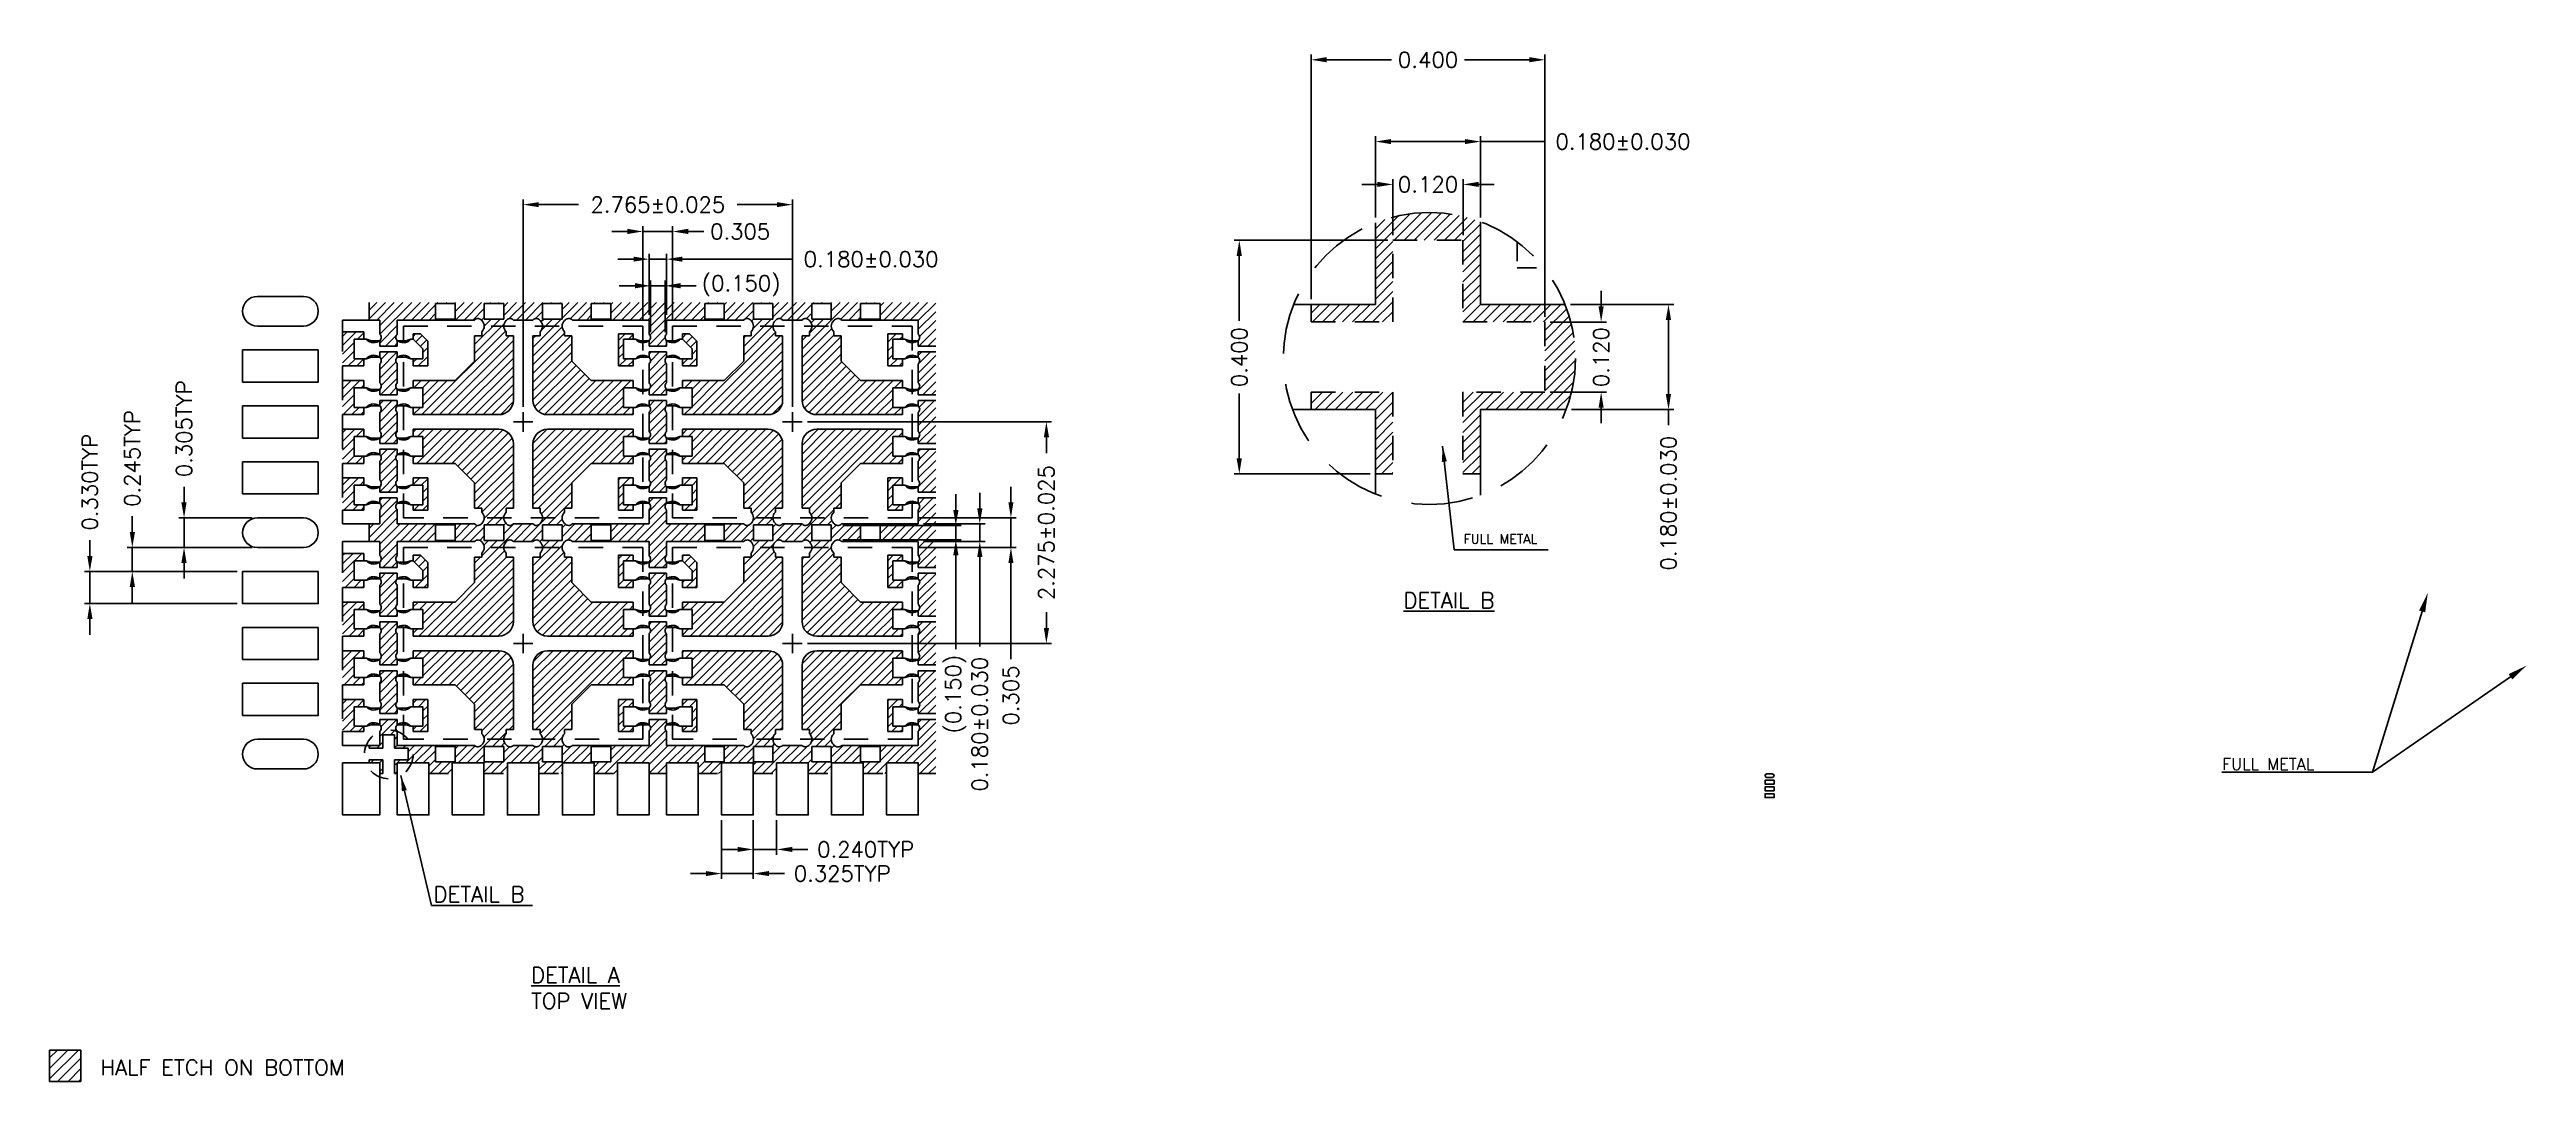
# Model space of a CAD drawing. Header units: millimetres. Extents: x 414.9 to 427.6, y 107.9 to 113.2.
import ezdxf
from ezdxf import colors
from ezdxf.entities.mleader import LeaderData, LeaderLine
from ezdxf.enums import TextEntityAlignment as Align
from ezdxf.math import Vec2, Vec3

# ---------------------------------------------------------------- set-up
doc = ezdxf.new("R2010")
doc.units = ezdxf.units.MM
doc.header["$LTSCALE"] = 0.5
doc.header["$PDMODE"] = 98
for name, pattern in [('CENTER', [50.8, 31.75, -6.35, 6.35, -6.35]), ('DASHED2', [9.525, 6.35, -3.175]), ('HIDDEN', [0.375, 0.25, -0.125]), ('PHANTOM', [2.5, 1.25, -0.25, 0.25, -0.25, 0.25, -0.25])]:
    doc.linetypes.add(name, pattern=pattern)
for name, color, linetype in [('1D', 4, 'Continuous'), ('BTM', 7, 'HIDDEN'), ('CEN', 2, 'CENTER'), ('DIM', 3, 'Continuous'), ('HEB', 4, 'Continuous'), ('HET', 6, 'Continuous'), ('PKG', 1, 'PHANTOM')]:
    doc.layers.add(name, color=color, linetype=linetype)
doc.styles.add('SIMPLEX', font='simplex.shx')
doc.styles.get("Standard").update_dxf_attribs({"font": 'txt', "bigfont": 'gbcbig.shx'})
doc.dimstyles.new('Standard2', dxfattribs={"dimtxt": 0.06, "dimasz": 0.08, "dimexe": 0.01, "dimexo": 0.01, "dimgap": 0.027, "dimtad": 1, "dimdec": 3, "dimlfac": 16.666667, "dimrnd": 0.0005, "dimzin": 1, "dimtxsty": 'SIMPLEX', "dimcen": 0.1905, "dimclrd": 256, "dimclre": 256, "dimclrt": 256, "dimazin": 3, "dimtp": 0.03, "dimtm": 0.05, "dimtfac": 0.8, "dimtdec": 3, "dimtmove": 0, "dimatfit": 3, "dimfxl": 0.05, "dimtzin": 4, "dimlwd": -1, "dimlwe": -1})
doc.dimstyles.new('Standard3', dxfattribs={"dimtxt": 0.08, "dimasz": 0.08, "dimexe": 0.027, "dimexo": 0.027, "dimgap": 0.027, "dimtad": 1, "dimdec": 3, "dimlfac": 2, "dimrnd": 0.0005, "dimzin": 1, "dimtxsty": 'SIMPLEX', "dimcen": 0.1905, "dimclrd": 256, "dimclre": 256, "dimclrt": 256, "dimazin": 3, "dimtp": 0.03, "dimtm": 0.05, "dimtfac": 0.8, "dimtdec": 3, "dimtmove": 0, "dimatfit": 3, "dimfxl": 0.05, "dimtzin": 4, "dimlwd": -1, "dimlwe": -1})
pattern_1 = [(45, (416.688093, 110.985559), (-0.01122532, 0.01122532), []), (135, (416.688093, 110.985559), (-0.01122532, -0.01122532), [])]
pattern_2 = [(45, (418.070593, 110.985559), (-0.01122532, 0.01122532), []), (135, (418.070593, 110.985559), (-0.01122532, -0.01122532), [])]
pattern_3 = [(45, (416.688093, 109.848059), (-0.01122532, 0.01122532), []), (135, (416.688093, 109.848059), (-0.01122532, -0.01122532), [])]
pattern_4 = [(45, (418.070593, 109.848059), (-0.01122532, 0.01122532), []), (135, (418.070593, 109.848059), (-0.01122532, -0.01122532), [])]

msp = doc.modelspace()

# ---------------------------------------------------------------- texts
at = {"layer": '1D', "linetype": 'ByBlock', "style": 'SIMPLEX'}
msp.add_text('HALF ETCH ON BOTTOM', height=0.08, dxfattribs=at).set_placement((415.14107, 108.00887), align=Align.MIDDLE_LEFT)
at = {"layer": '1D', "ltscale": 0.1, "attachment_point": 1, "style": 'SIMPLEX'}
for s, insert, char_height, width in [('FULL METAL', (422.14044, 110.74792), 0.048, 0.4691464), ('{\\LDETAIL B}', (421.83231, 110.44834), 0.08, 0.7819107), ('DETAIL B', (416.85154, 108.93814), 0.08, 0.7819107), ('{\\LDETAIL A}\\PTOP VIEW', (417.35213, 108.52352), 0.08, 0.7819107)]:
    msp.add_mtext(s, dxfattribs=dict(at, insert=insert, char_height=char_height, width=width))

# ---------------------------------------------------------------- blocks, each defined once
blk = doc.blocks.new('*D91')
at = {"layer": 'Defpoints', "color": 0, "ltscale": 0.1, "transparency": 16777216}
for p in [(422.228, 112.765), (421.688, 112.348), (422.228, 112.348)]:
    blk.add_point(p, dxfattribs=at)
at = {"layer": 'DIM', "ltscale": 0.1, "transparency": 16777216}
for p, q in [((421.688, 112.375), (421.688, 112.792)), ((421.768, 112.765), (422.148, 112.765)), ((422.228, 112.375), (422.228, 112.792)), ((422.228, 112.765), (422.558, 112.765))]:
    blk.add_line(p, q, dxfattribs=at)
for points in [[(421.768, 112.778), (421.768, 112.752), (421.688, 112.765)], [(422.148, 112.778), (422.148, 112.752), (422.228, 112.765)]]:
    blk.add_solid(points, dxfattribs=at)
at = {"layer": 'DIM', "ltscale": 0.1, "transparency": 16777216, "insert": (422.959, 112.765), "char_height": 0.08, "attachment_point": 5, "style": 'SIMPLEX'}
blk.add_mtext('\\A1;0.180%%P0.030', dxfattribs=at)
blk = doc.blocks.new('*D92')
at = {"layer": 'Defpoints', "color": 0, "ltscale": 0.1, "transparency": 16777216}
for p in [(422.138, 112.545), (421.778, 112.258), (422.138, 112.258)]:
    blk.add_point(p, dxfattribs=at)
at = {"layer": 'DIM', "ltscale": 0.1, "transparency": 16777216}
for p, q in [((421.778, 112.285), (421.778, 112.572)), ((422.138, 112.285), (422.138, 112.572)), ((421.698, 112.545), (421.618, 112.545)), ((421.778, 112.545), (421.778, 112.545)), ((422.138, 112.545), (422.137, 112.545)), ((422.218, 112.545), (422.298, 112.545))]:
    blk.add_line(p, q, dxfattribs=at)
for points in [[(421.698, 112.558), (421.698, 112.532), (421.778, 112.545)], [(422.218, 112.558), (422.218, 112.532), (422.138, 112.545)]]:
    blk.add_solid(points, dxfattribs=at)
at = {"layer": 'DIM', "ltscale": 0.1, "transparency": 16777216, "insert": (421.958, 112.545), "char_height": 0.08, "attachment_point": 5, "style": 'SIMPLEX'}
blk.add_mtext('\\A1;0.120', dxfattribs=at)
blk = doc.blocks.new('*D93')
at = {"layer": 'Defpoints', "color": 0, "ltscale": 0.1, "transparency": 16777216}
for p in [(422.558, 111.838), (422.847, 111.838), (422.558, 111.478)]:
    blk.add_point(p, dxfattribs=at)
at = {"layer": 'DIM', "ltscale": 0.1, "transparency": 16777216}
for p, q in [((422.847, 111.918), (422.847, 111.998)), ((422.585, 111.838), (422.874, 111.838)), ((422.847, 111.838), (422.847, 111.838)), ((422.585, 111.478), (422.874, 111.478)), ((422.847, 111.478), (422.847, 111.479)), ((422.847, 111.398), (422.847, 111.318))]:
    blk.add_line(p, q, dxfattribs=at)
for points in [[(422.834, 111.918), (422.86, 111.918), (422.847, 111.838)], [(422.834, 111.398), (422.86, 111.398), (422.847, 111.478)]]:
    blk.add_solid(points, dxfattribs=at)
at = {"layer": 'DIM', "ltscale": 0.1, "transparency": 16777216, "insert": (422.847, 111.658), "char_height": 0.08, "attachment_point": 5, "rotation": 90, "style": 'SIMPLEX'}
blk.add_mtext('\\A1;0.120', dxfattribs=at)
blk = doc.blocks.new('*D94')
at = {"layer": 'Defpoints', "color": 0, "ltscale": 0.1, "transparency": 16777216}
for p in [(422.662, 111.928), (423.193, 111.928), (422.668, 111.388)]:
    blk.add_point(p, dxfattribs=at)
at = {"layer": 'DIM', "ltscale": 0.1, "transparency": 16777216}
for p, q in [((422.689, 111.928), (423.22, 111.928)), ((423.193, 111.848), (423.193, 111.468)), ((422.695, 111.388), (423.22, 111.388)), ((423.193, 111.388), (423.193, 111.308))]:
    blk.add_line(p, q, dxfattribs=at)
for points in [[(423.179, 111.848), (423.206, 111.848), (423.193, 111.928)], [(423.179, 111.468), (423.206, 111.468), (423.193, 111.388)]]:
    blk.add_solid(points, dxfattribs=at)
at = {"layer": 'DIM', "ltscale": 0.1, "transparency": 16777216, "insert": (423.193, 110.908), "char_height": 0.08, "attachment_point": 5, "rotation": 90, "style": 'SIMPLEX'}
blk.add_mtext('\\A1;0.180%%P0.030', dxfattribs=at)
blk = doc.blocks.new('*D95')
at = {"layer": 'Defpoints', "color": 0, "ltscale": 0.1, "transparency": 16777216}
for p in [(422.558, 113.185), (421.358, 111.928), (422.558, 111.838)]:
    blk.add_point(p, dxfattribs=at)
at = {"layer": 'DIM', "ltscale": 0.1, "transparency": 16777216}
for p, q in [((421.358, 111.955), (421.358, 113.212)), ((422.558, 111.865), (422.558, 113.212)), ((421.438, 113.185), (421.771, 113.185)), ((422.478, 113.185), (422.145, 113.185))]:
    blk.add_line(p, q, dxfattribs=at)
for points in [[(421.438, 113.199), (421.438, 113.172), (421.358, 113.185)], [(422.478, 113.199), (422.478, 113.172), (422.558, 113.185)]]:
    blk.add_solid(points, dxfattribs=at)
at = {"layer": 'DIM', "ltscale": 0.1, "transparency": 16777216, "insert": (421.958, 113.185), "char_height": 0.08, "attachment_point": 5, "style": 'SIMPLEX'}
blk.add_mtext('\\A1;0.400', dxfattribs=at)
blk = doc.blocks.new('*D96')
at = {"layer": 'Defpoints', "color": 0, "ltscale": 0.1, "transparency": 16777216}
for p in [(421.778, 112.258), (420.989, 111.058), (421.688, 111.058)]:
    blk.add_point(p, dxfattribs=at)
at = {"layer": 'DIM', "ltscale": 0.1, "transparency": 16777216}
for p, q in [((421.751, 112.258), (420.962, 112.258)), ((420.989, 112.178), (420.989, 111.845)), ((420.989, 111.138), (420.989, 111.471)), ((421.661, 111.058), (420.962, 111.058))]:
    blk.add_line(p, q, dxfattribs=at)
for points in [[(420.975, 112.178), (421.002, 112.178), (420.989, 112.258)], [(420.975, 111.138), (421.002, 111.138), (420.989, 111.058)]]:
    blk.add_solid(points, dxfattribs=at)
at = {"layer": 'DIM', "ltscale": 0.1, "transparency": 16777216, "insert": (420.989, 111.658), "char_height": 0.08, "attachment_point": 5, "rotation": 90, "style": 'SIMPLEX'}
blk.add_mtext('\\A1;0.400', dxfattribs=at)
blk = doc.blocks.new('*D138')
at = {"layer": 'Defpoints', "color": 0, "ltscale": 0.1, "transparency": 16777216}
for p in [(418.694, 112.441), (417.311, 111.375), (418.694, 111.375)]:
    blk.add_point(p, dxfattribs=at)
at = {"layer": 'DIM', "ltscale": 0.1, "transparency": 16777216}
for p, q in [((417.311, 111.402), (417.311, 112.468)), ((418.694, 111.402), (418.694, 112.468)), ((417.391, 112.441), (417.595, 112.441)), ((418.614, 112.441), (418.411, 112.441))]:
    blk.add_line(p, q, dxfattribs=at)
for points in [[(417.391, 112.454), (417.391, 112.428), (417.311, 112.441)], [(418.614, 112.454), (418.614, 112.428), (418.694, 112.441)]]:
    blk.add_solid(points, dxfattribs=at)
at = {"layer": 'DIM', "ltscale": 0.1, "transparency": 16777216, "insert": (418.003, 112.441), "char_height": 0.08, "attachment_point": 5, "style": 'SIMPLEX'}
blk.add_mtext('\\A1;2.765%%p0.025', dxfattribs=at)
blk = doc.blocks.new('*D139')
at = {"layer": 'Defpoints', "color": 0, "ltscale": 0.1, "transparency": 16777216}
for p in [(418.079, 112.303), (417.926, 111.817), (418.079, 111.817)]:
    blk.add_point(p, dxfattribs=at)
at = {"layer": 'DIM', "ltscale": 0.1, "transparency": 16777216}
for p, q in [((417.926, 111.844), (417.926, 112.33)), ((418.079, 111.844), (418.079, 112.33)), ((417.846, 112.303), (417.766, 112.303)), ((417.926, 112.303), (418.079, 112.303)), ((418.159, 112.303), (418.239, 112.303))]:
    blk.add_line(p, q, dxfattribs=at)
for points in [[(417.846, 112.317), (417.846, 112.29), (417.926, 112.303)], [(418.159, 112.317), (418.159, 112.29), (418.079, 112.303)]]:
    blk.add_solid(points, dxfattribs=at)
at = {"layer": 'DIM', "ltscale": 0.1, "transparency": 16777216, "insert": (418.426, 112.303), "char_height": 0.08, "attachment_point": 5, "style": 'SIMPLEX'}
blk.add_mtext('\\A1;0.305', dxfattribs=at)
blk = doc.blocks.new('*D140')
at = {"layer": 'Defpoints', "color": 0, "ltscale": 0.1, "transparency": 16777216}
for p in [(418.048, 112.161), (417.958, 111.848), (418.048, 111.848)]:
    blk.add_point(p, dxfattribs=at)
at = {"layer": 'DIM', "ltscale": 0.1, "transparency": 16777216}
for p, q in [((417.958, 111.875), (417.958, 112.188)), ((418.048, 111.875), (418.048, 112.188)), ((417.878, 112.161), (417.798, 112.161)), ((417.958, 112.161), (418.048, 112.161)), ((418.128, 112.161), (418.697, 112.161))]:
    blk.add_line(p, q, dxfattribs=at)
for points in [[(417.878, 112.174), (417.878, 112.148), (417.958, 112.161)], [(418.128, 112.174), (418.128, 112.148), (418.048, 112.161)]]:
    blk.add_solid(points, dxfattribs=at)
at = {"layer": 'DIM', "ltscale": 0.1, "transparency": 16777216, "insert": (419.098, 112.161), "char_height": 0.08, "attachment_point": 5, "style": 'SIMPLEX'}
blk.add_mtext('\\A1;0.180%%p0.030', dxfattribs=at)
blk = doc.blocks.new('*D141')
at = {"layer": 'Defpoints', "color": 0, "ltscale": 0.1, "transparency": 16777216}
for p in [(418.744, 111.325), (418.744, 110.187), (419.998, 110.187)]:
    blk.add_point(p, dxfattribs=at)
at = {"layer": 'DIM', "ltscale": 0.1, "transparency": 16777216}
for p, q in [((418.771, 111.325), (420.025, 111.325)), ((419.998, 111.245), (419.998, 111.164)), ((419.998, 110.267), (419.998, 110.348)), ((418.771, 110.187), (420.025, 110.187))]:
    blk.add_line(p, q, dxfattribs=at)
for points in [[(419.985, 111.245), (420.012, 111.245), (419.998, 111.325)], [(419.985, 110.267), (420.012, 110.267), (419.998, 110.187)]]:
    blk.add_solid(points, dxfattribs=at)
at = {"layer": 'DIM', "ltscale": 0.1, "transparency": 16777216, "insert": (419.998, 110.756), "char_height": 0.08, "attachment_point": 5, "rotation": 90, "style": 'SIMPLEX'}
blk.add_mtext('\\A1;2.275%%p0.025', dxfattribs=at)
blk = doc.blocks.new('*D142')
at = {"layer": 'Defpoints', "color": 0, "ltscale": 0.1, "transparency": 16777216}
for p in [(418.04, 112.024), (417.965, 111.759), (418.04, 111.759)]:
    blk.add_point(p, dxfattribs=at)
at = {"layer": 'DIM', "ltscale": 0.1, "transparency": 16777216}
for p, q in [((417.885, 112.024), (417.805, 112.024)), ((417.965, 111.786), (417.965, 112.051)), ((417.965, 112.024), (418.04, 112.024)), ((418.04, 111.786), (418.04, 112.051)), ((418.12, 112.024), (418.2, 112.024))]:
    blk.add_line(p, q, dxfattribs=at)
for points in [[(417.885, 112.038), (417.885, 112.011), (417.965, 112.024)], [(418.12, 112.038), (418.12, 112.011), (418.04, 112.024)]]:
    blk.add_solid(points, dxfattribs=at)
at = {"layer": 'DIM', "ltscale": 0.1, "transparency": 16777216, "insert": (418.431, 112.024), "char_height": 0.08, "attachment_point": 5, "style": 'SIMPLEX'}
blk.add_mtext('\\A1;(0.150)', dxfattribs=at)
blk = doc.blocks.new('*D143')
at = {"layer": 'Defpoints', "color": 0, "ltscale": 0.1, "transparency": 16777216}
for p in [(419.309, 110.832), (419.309, 110.68), (419.816, 110.68)]:
    blk.add_point(p, dxfattribs=at)
at = {"layer": 'DIM', "ltscale": 0.1, "transparency": 16777216}
for p, q in [((419.816, 110.912), (419.816, 110.992)), ((419.336, 110.832), (419.843, 110.832)), ((419.816, 110.832), (419.816, 110.68)), ((419.336, 110.68), (419.843, 110.68)), ((419.816, 110.6), (419.816, 110.106))]:
    blk.add_line(p, q, dxfattribs=at)
for points in [[(419.803, 110.912), (419.829, 110.912), (419.816, 110.832)], [(419.803, 110.6), (419.829, 110.6), (419.816, 110.68)]]:
    blk.add_solid(points, dxfattribs=at)
at = {"layer": 'DIM', "ltscale": 0.1, "transparency": 16777216, "insert": (419.816, 109.919), "char_height": 0.08, "attachment_point": 5, "rotation": 90, "style": 'SIMPLEX'}
blk.add_mtext('\\A1;0.305', dxfattribs=at)
blk = doc.blocks.new('*D144')
at = {"layer": 'Defpoints', "color": 0, "ltscale": 0.1, "transparency": 16777216}
for p in [(419.34, 110.801), (419.34, 110.711), (419.656, 110.711)]:
    blk.add_point(p, dxfattribs=at)
at = {"layer": 'DIM', "ltscale": 0.1, "transparency": 16777216}
for p, q in [((419.656, 110.881), (419.656, 110.961)), ((419.367, 110.801), (419.683, 110.801)), ((419.656, 110.801), (419.656, 110.711)), ((419.367, 110.711), (419.683, 110.711)), ((419.656, 110.631), (419.656, 110.172))]:
    blk.add_line(p, q, dxfattribs=at)
for points in [[(419.643, 110.881), (419.67, 110.881), (419.656, 110.801)], [(419.643, 110.631), (419.67, 110.631), (419.656, 110.711)]]:
    blk.add_solid(points, dxfattribs=at)
at = {"layer": 'DIM', "ltscale": 0.1, "transparency": 16777216, "insert": (419.656, 109.772), "char_height": 0.08, "attachment_point": 5, "rotation": 90, "style": 'SIMPLEX'}
blk.add_mtext('\\A1;0.180%%P0.030', dxfattribs=at)
blk = doc.blocks.new('*D145')
at = {"layer": 'Defpoints', "color": 0, "ltscale": 0.1, "transparency": 16777216}
for p in [(418.926, 110.793), (418.926, 110.719), (419.533, 110.719)]:
    blk.add_point(p, dxfattribs=at)
at = {"layer": 'DIM', "ltscale": 0.1, "transparency": 16777216}
for p, q in [((419.533, 110.873), (419.533, 110.953)), ((418.953, 110.793), (419.56, 110.793)), ((419.533, 110.793), (419.533, 110.719)), ((418.953, 110.719), (419.56, 110.719)), ((419.533, 110.639), (419.533, 110.157))]:
    blk.add_line(p, q, dxfattribs=at)
for points in [[(419.52, 110.873), (419.547, 110.873), (419.533, 110.793)], [(419.52, 110.639), (419.547, 110.639), (419.533, 110.719)]]:
    blk.add_solid(points, dxfattribs=at)
at = {"layer": 'DIM', "ltscale": 0.1, "transparency": 16777216, "insert": (419.533, 109.927), "char_height": 0.08, "attachment_point": 5, "rotation": 90, "style": 'SIMPLEX'}
blk.add_mtext('\\A1;(0.150)', dxfattribs=at)
blk = doc.blocks.new('*D146')
at = {"layer": 'Defpoints', "color": 0, "ltscale": 0.1, "transparency": 16777216}
for p in [(418.33, 109.306), (418.493, 109.306), (418.493, 109.005)]:
    blk.add_point(p, dxfattribs=at)
at = {"layer": 'DIM', "ltscale": 0.1, "transparency": 16777216}
for p, q in [((418.33, 109.279), (418.33, 108.978)), ((418.493, 109.279), (418.493, 108.978)), ((418.25, 109.005), (418.17, 109.005)), ((418.33, 109.005), (418.493, 109.005)), ((418.573, 109.005), (418.653, 109.005))]:
    blk.add_line(p, q, dxfattribs=at)
for points in [[(418.25, 109.018), (418.25, 108.992), (418.33, 109.005)], [(418.573, 109.018), (418.573, 108.992), (418.493, 109.005)]]:
    blk.add_solid(points, dxfattribs=at)
at = {"layer": 'DIM', "ltscale": 0.1, "transparency": 16777216, "insert": (418.95, 109.005), "char_height": 0.08, "attachment_point": 5, "style": 'SIMPLEX'}
blk.add_mtext('\\A1;0.325TYP', dxfattribs=at)
blk = doc.blocks.new('*D147')
at = {"layer": 'Defpoints', "color": 0, "ltscale": 0.1, "transparency": 16777216}
for p in [(418.493, 109.306), (418.613, 109.306), (418.613, 109.129)]:
    blk.add_point(p, dxfattribs=at)
at = {"layer": 'DIM', "ltscale": 0.1, "transparency": 16777216}
for p, q in [((418.493, 109.279), (418.493, 109.102)), ((418.613, 109.279), (418.613, 109.102)), ((418.413, 109.129), (418.333, 109.129)), ((418.493, 109.129), (418.613, 109.129)), ((418.693, 109.129), (418.773, 109.129))]:
    blk.add_line(p, q, dxfattribs=at)
for points in [[(418.413, 109.142), (418.413, 109.116), (418.493, 109.129)], [(418.693, 109.142), (418.693, 109.116), (418.613, 109.129)]]:
    blk.add_solid(points, dxfattribs=at)
at = {"layer": 'DIM', "ltscale": 0.1, "transparency": 16777216, "insert": (419.07, 109.129), "char_height": 0.08, "attachment_point": 5, "style": 'SIMPLEX'}
blk.add_mtext('\\A1;0.240TYP', dxfattribs=at)
blk = doc.blocks.new('*D148')
at = {"layer": 'Defpoints', "color": 0, "ltscale": 0.1, "transparency": 16777216}
for p in [(415.57, 110.832), (415.946, 110.832), (415.946, 110.68)]:
    blk.add_point(p, dxfattribs=at)
at = {"layer": 'DIM', "ltscale": 0.1, "transparency": 16777216}
for p, q in [((415.57, 110.912), (415.57, 110.992)), ((415.919, 110.832), (415.543, 110.832)), ((415.57, 110.68), (415.57, 110.832)), ((415.919, 110.68), (415.543, 110.68)), ((415.57, 110.6), (415.57, 110.52))]:
    blk.add_line(p, q, dxfattribs=at)
for points in [[(415.556, 110.912), (415.583, 110.912), (415.57, 110.832)], [(415.556, 110.6), (415.583, 110.6), (415.57, 110.68)]]:
    blk.add_solid(points, dxfattribs=at)
at = {"layer": 'DIM', "ltscale": 0.1, "transparency": 16777216, "insert": (415.57, 111.29), "char_height": 0.08, "attachment_point": 5, "rotation": 90, "style": 'SIMPLEX'}
blk.add_mtext('\\A1;0.305TYP', dxfattribs=at)
blk = doc.blocks.new('*D149')
at = {"layer": 'Defpoints', "color": 0, "ltscale": 0.1, "transparency": 16777216}
for p in [(415.304, 110.68), (415.946, 110.68), (415.87, 110.557)]:
    blk.add_point(p, dxfattribs=at)
at = {"layer": 'DIM', "ltscale": 0.1, "transparency": 16777216}
for p, q in [((415.304, 110.76), (415.304, 110.84)), ((415.919, 110.68), (415.277, 110.68)), ((415.304, 110.557), (415.304, 110.68)), ((415.843, 110.557), (415.277, 110.557)), ((415.304, 110.477), (415.304, 110.397))]:
    blk.add_line(p, q, dxfattribs=at)
for points in [[(415.291, 110.76), (415.318, 110.76), (415.304, 110.68)], [(415.291, 110.477), (415.318, 110.477), (415.304, 110.557)]]:
    blk.add_solid(points, dxfattribs=at)
at = {"layer": 'DIM', "ltscale": 0.1, "transparency": 16777216, "insert": (415.304, 111.137), "char_height": 0.08, "attachment_point": 5, "rotation": 90, "style": 'SIMPLEX'}
blk.add_mtext('\\A1;0.245TYP', dxfattribs=at)
blk = doc.blocks.new('*D150')
at = {"layer": 'Defpoints', "color": 0, "ltscale": 0.1, "transparency": 16777216}
for p in [(415.086, 110.557), (415.87, 110.557), (415.87, 110.392)]:
    blk.add_point(p, dxfattribs=at)
at = {"layer": 'DIM', "ltscale": 0.1, "transparency": 16777216}
for p, q in [((415.086, 110.637), (415.086, 110.717)), ((415.843, 110.557), (415.059, 110.557)), ((415.086, 110.392), (415.086, 110.557)), ((415.843, 110.392), (415.059, 110.392)), ((415.086, 110.312), (415.086, 110.232))]:
    blk.add_line(p, q, dxfattribs=at)
for points in [[(415.073, 110.637), (415.1, 110.637), (415.086, 110.557)], [(415.073, 110.312), (415.1, 110.312), (415.086, 110.392)]]:
    blk.add_solid(points, dxfattribs=at)
at = {"layer": 'DIM', "ltscale": 0.1, "transparency": 16777216, "insert": (415.086, 111.015), "char_height": 0.08, "attachment_point": 5, "rotation": 90, "style": 'SIMPLEX'}
blk.add_mtext('\\A1;0.330TYP', dxfattribs=at)

# ---------------------------------------------------------------- dimensions: what is measured, and where the dimension line sits
at = {"layer": 'DIM', "ltscale": 0.1}
dim = msp.add_linear_dim(base=(422.55758, 113.1853), p1=(421.35758, 111.92841), p2=(422.55758, 111.83841), text='0.400', dimstyle='Standard3', override={"dimtol": 0, "dimlim": 0, "dimtp": 0.03, "dimtm": 0.05, "dimtfac": 0.8, "dimtdec": 3, "dimtolj": 1, "dimtzin": 4}, dxfattribs=at)
dim.commit()
dim.dimension.update_dxf_attribs({"geometry": '*D95', "text_midpoint": (421.95758, 113.1853)})
for base, p1, p2, text, picture, middle in [((422.22758, 112.76502), (421.68758, 112.34773), (422.22758, 112.34773), '0.180%%P0.030', '*D91', (422.95854, 112.76502)), ((418.04758, 112.16106), (417.95758, 111.84845), (418.04758, 111.84845), '<>%%p0.030', '*D140', (419.09781, 112.16106))]:
    dim = msp.add_linear_dim(base=base, p1=p1, p2=p2, text=text, dimstyle='Standard3', dxfattribs=at)
    dim.commit()
    dim.dimension.update_dxf_attribs({"geometry": picture, "text_midpoint": middle, "dimtype": 160})
for base, p1, p2, text, picture, middle in [((422.13758, 112.54484), (421.77758, 112.25841), (422.13758, 112.25841), '0.120', '*D92', (421.95758, 112.54484)), ((418.69383, 112.44111), (417.31133, 111.3747), (418.69383, 111.3747), '<>%%p0.025', '*D138', (418.00258, 112.44111)), ((418.04008, 112.02437), (417.96508, 111.75915), (418.04008, 111.75915), '(<>)', '*D142', (418.43089, 112.02437)), ((418.49258, 109.00512), (418.33008, 109.30595), (418.49258, 109.30595), '<>TYP', '*D146', (418.95005, 109.00512)), ((418.61258, 109.12898), (418.49258, 109.30595), (418.61258, 109.30595), '<>TYP', '*D147', (419.07005, 109.12898))]:
    dim = msp.add_linear_dim(base=base, p1=p1, p2=p2, text=text, dimstyle='Standard3', dxfattribs=at)
    dim.commit()
    dim.dimension.update_dxf_attribs({"geometry": picture, "text_midpoint": middle})
dim = msp.add_linear_dim(base=(418.07883, 112.3032), p1=(417.92633, 111.8172), p2=(418.07883, 111.8172), dimstyle='Standard3', dxfattribs=at)
dim.commit()
dim.dimension.update_dxf_attribs({"geometry": '*D139', "text_midpoint": (418.42583, 112.3032)})
dim = msp.add_linear_dim(base=(420.98871, 111.05841), p1=(421.77758, 112.25841), p2=(421.68758, 111.05841), angle=90, text='0.400', dimstyle='Standard3', override={"dimtol": 0, "dimlim": 0, "dimtp": 0.03, "dimtm": 0.05, "dimtfac": 0.8, "dimtdec": 3, "dimtolj": 1, "dimtzin": 4}, dxfattribs=at)
dim.commit()
dim.dimension.update_dxf_attribs({"geometry": '*D96', "text_midpoint": (420.98871, 111.65841)})
for base, p1, p2, text, picture, middle in [((422.84693, 111.83841), (422.55758, 111.47841), (422.55758, 111.83841), '0.120', '*D93', (422.84693, 111.65841)), ((415.56972, 110.8322), (415.94633, 110.6797), (415.94633, 110.8322), '<>TYP', '*D148', (415.56972, 111.28967)), ((415.30435, 110.6797), (415.87008, 110.5572), (415.94633, 110.6797), '<>TYP', '*D149', (415.30435, 111.13717)), ((419.99835, 110.1872), (418.74383, 111.3247), (418.74383, 110.1872), '<>%%p0.025', '*D141', (419.99835, 110.75595)), ((415.08635, 110.5572), (415.87008, 110.3922), (415.87008, 110.5572), '<>TYP', '*D150', (415.08635, 111.01467))]:
    dim = msp.add_linear_dim(base=base, p1=p1, p2=p2, angle=90, text=text, dimstyle='Standard3', dxfattribs=at)
    dim.commit()
    dim.dimension.update_dxf_attribs({"geometry": picture, "text_midpoint": middle})
for base, p1, p2, text, picture, middle in [((423.19255, 111.92841), (422.6676, 111.38841), (422.66183, 111.92841), '0.180%%P0.030', '*D94', (423.19255, 110.90808)), ((419.53325, 110.71854), (418.926, 110.79335), (418.926, 110.71854), '(<>)', '*D145', (419.53325, 109.92663)), ((419.65632, 110.71095), (419.34008, 110.80095), (419.34008, 110.71095), '<>%%P0.030', '*D144', (419.65632, 109.77197))]:
    dim = msp.add_linear_dim(base=base, p1=p1, p2=p2, angle=90, text=text, dimstyle='Standard3', dxfattribs=at)
    dim.commit()
    dim.dimension.update_dxf_attribs({"geometry": picture, "text_midpoint": middle, "dimtype": 160})
dim = msp.add_linear_dim(base=(419.81589, 110.6797), p1=(419.30883, 110.8322), p2=(419.30883, 110.6797), angle=90, dimstyle='Standard3', dxfattribs=at)
dim.commit()
dim.dimension.update_dxf_attribs({"geometry": '*D143', "text_midpoint": (419.81589, 109.91877), "dimtype": 160})

# ---------------------------------------------------------------- hatches: boundary and pattern name
at = {"layer": '1D'}
h = msp.add_hatch(dxfattribs=at)
h.set_pattern_fill('ANSI31', color=256, scale=0.012, angle=360, style=0)
h.set_pattern_definition([(45, (416.844698, 110.131055), (-0.02694077, 0.02694077), [])])
h.paths.add_polyline_path([(415.03992, 107.93704), (415.03992, 108.09784), (414.87912, 108.09784), (414.87912, 107.93704)])
at = {"layer": 'HEB', "ltscale": 0.1}
h = msp.add_hatch(dxfattribs=at)
h.set_pattern_fill('ANSI31', color=256, scale=0.011489, style=0)
h.set_pattern_definition([(45, (413.965686, 105.936203), (-0.02579444, 0.02579444), [])])
h.paths.add_polyline_path([(421.68758, 112.34773), (421.68758, 111.92841), (421.35758, 111.92841), (421.35758, 111.83841), (421.77758, 111.83841), (421.77758, 112.25841), (422.13758, 112.25841), (422.13758, 111.83841), (422.55758, 111.83841), (422.55758, 111.47841), (422.13758, 111.47841), (422.13758, 111.05841), (422.22758, 111.05841), (422.22758, 111.38841), (422.6676, 111.38841, 0.08964315), (422.71505, 111.65094, 0.09502524), (422.66183, 111.92841), (422.22758, 111.92841), (422.22758, 112.35349, 0.18625497)])
h.paths.add_polyline_path([(421.68758, 111.38841), (421.68758, 111.05841), (421.77758, 111.05841), (421.77758, 111.47841), (421.35758, 111.47841), (421.35758, 111.38841)], flags=17)
h = msp.add_hatch(dxfattribs=at)
h.set_pattern_fill('ANSI31', color=256, scale=0.01)
h.set_pattern_definition([(45, (418.00697, 111.590035), (-0.02245064, 0.02245064), [])])
h.paths.add_polyline_path([(418.04758, 111.62329, -0.44234643), (418.04758, 111.6572), (418.04758, 111.6847), (417.95758, 111.6847), (417.95758, 111.6572, -0.44234643), (417.95758, 111.62329), (417.95758, 111.52611, -0.44234643), (417.95758, 111.4922), (417.95758, 111.4647), (418.04758, 111.4647), (418.04758, 111.4922, -0.44234643), (418.04758, 111.52611)])
h.paths.add_polyline_path([(418.04758, 111.4072), (418.04758, 111.4347), (417.95758, 111.4347), (417.95758, 111.4072, -0.44234643), (417.95758, 111.37329), (417.95758, 111.27611, -0.44234643), (417.95758, 111.2422), (417.95758, 111.2147), (418.04758, 111.2147), (418.04758, 111.2422, -0.44234643), (418.04758, 111.27611), (418.04758, 111.37329, -0.44234643)])
h.paths.add_polyline_path([(418.04758, 111.12329, -0.44234643), (418.04758, 111.1572), (418.04758, 111.1847), (417.95758, 111.1847), (417.95758, 111.1572, -0.44234643), (417.95758, 111.12329), (417.95758, 111.02611, -0.44234643), (417.95758, 110.9922), (417.95758, 110.9647), (418.04758, 110.9647), (418.04758, 110.9922, -0.44234643), (418.04758, 111.02611)])
h.paths.add_polyline_path([(417.26133, 110.0747, 0.41421356), (417.18633, 110.1497), (416.74633, 110.1497), (416.74633, 110.1122), (416.79633, 110.1122), (416.79633, 110.0122), (416.74633, 110.0122), (416.74633, 109.9747), (416.96133, 109.9747), (417.06133, 109.8747), (417.06133, 109.7447), (417.09883, 109.7447), (417.09883, 109.72345, -0.20062833), (417.11133, 109.6947), (417.21133, 109.6947, -0.20062833), (417.22383, 109.72345), (417.22383, 109.7447), (417.26133, 109.7447)])
h.paths.add_polyline_path([(416.82133, 109.8997), (416.74633, 109.8997), (416.74633, 109.8622), (416.79633, 109.8622), (416.79633, 109.7622), (416.74633, 109.7622), (416.74633, 109.7347), (416.82133, 109.7347)], flags=17)
h.paths.add_polyline_path([(417.87633, 110.6397), (417.80133, 110.6397), (417.80133, 110.4747), (417.87633, 110.4747), (417.87633, 110.5122), (417.82633, 110.5122), (417.82633, 110.6122), (417.87633, 110.6122)], flags=17)
h.paths.add_polyline_path([(417.82633, 110.3622), (417.87633, 110.3622), (417.87633, 110.3997), (417.66133, 110.3997), (417.56133, 110.4997), (417.56133, 110.6297), (417.52383, 110.6297), (417.52383, 110.65095, -0.20062833), (417.51133, 110.6797), (417.41133, 110.6797, -0.20062833), (417.39883, 110.65095), (417.39883, 110.6297), (417.36133, 110.6297), (417.36133, 110.2997, 0.41421356), (417.43633, 110.2247), (417.87633, 110.2247), (417.87633, 110.2622), (417.82633, 110.2622)])
h.paths.add_polyline_path([(417.82633, 110.1122), (417.87633, 110.1122), (417.87633, 110.1497), (417.43633, 110.1497, 0.41421356), (417.36133, 110.0747), (417.36133, 109.7447), (417.39883, 109.7447), (417.39883, 109.72345, -0.20062833), (417.41133, 109.6947), (417.51133, 109.6947, -0.20062833), (417.52383, 109.72345), (417.52383, 109.7447), (417.56133, 109.7447), (417.56133, 109.8747), (417.66133, 109.9747), (417.87633, 109.9747), (417.87633, 110.0122), (417.82633, 110.0122)])
h.paths.add_polyline_path([(417.87633, 109.8997), (417.80133, 109.8997), (417.80133, 109.7347), (417.87633, 109.7347), (417.87633, 109.7622), (417.82633, 109.7622), (417.82633, 109.8622), (417.87633, 109.8622)], flags=17)
h.paths.add_polyline_path([(419.25883, 111.0372), (419.18383, 111.0372), (419.18383, 110.8722), (419.25883, 110.8722), (419.25883, 110.8997), (419.20883, 110.8997), (419.20883, 110.9997), (419.25883, 110.9997)], flags=17)
h.paths.add_polyline_path([(419.20883, 111.2497), (419.25883, 111.2497), (419.25883, 111.2872), (418.81883, 111.2872, 0.41421356), (418.74383, 111.2122), (418.74383, 110.8822), (418.78133, 110.8822), (418.78133, 110.86095, -0.20062833), (418.79383, 110.8322), (418.89383, 110.8322, -0.20062833), (418.90633, 110.86095), (418.90633, 110.8822), (418.94383, 110.8822), (418.94383, 111.0122), (419.04383, 111.1122), (419.25883, 111.1122), (419.25883, 111.1497), (419.20883, 111.1497)])
h.paths.add_polyline_path([(419.20883, 111.4997), (419.25883, 111.4997), (419.25883, 111.5372), (419.04383, 111.5372), (418.94383, 111.6372), (418.94383, 111.7672), (418.90633, 111.7672), (418.90633, 111.78845, -0.20062833), (418.89383, 111.8172), (418.79383, 111.8172, -0.20062833), (418.78133, 111.78845), (418.78133, 111.7672), (418.74383, 111.7672), (418.74383, 111.4372, 0.41421356), (418.81883, 111.3622), (419.25883, 111.3622), (419.25883, 111.3997), (419.20883, 111.3997)])
h.paths.add_polyline_path([(419.25883, 111.7772), (419.18383, 111.7772), (419.18383, 111.6122), (419.25883, 111.6122), (419.25883, 111.6497), (419.20883, 111.6497), (419.20883, 111.7497), (419.25883, 111.7497)], flags=17)
h.paths.add_polyline_path([(418.20383, 111.7397), (418.16633, 111.7772), (418.12883, 111.7772), (418.12883, 111.7497), (418.17883, 111.6997), (418.17883, 111.6497), (418.12883, 111.6497), (418.12883, 111.6122), (418.20383, 111.6122)], flags=17)
h.paths.add_polyline_path([(418.64383, 111.7672), (418.60633, 111.7672), (418.60633, 111.78845, -0.20062833), (418.59383, 111.8172), (418.49383, 111.8172, -0.20062833), (418.48133, 111.78845), (418.48133, 111.7672), (418.44383, 111.7672), (418.44383, 111.6372), (418.34383, 111.5372), (418.12883, 111.5372), (418.12883, 111.4997), (418.17883, 111.4997), (418.17883, 111.3997), (418.12883, 111.3997), (418.12883, 111.3622), (418.56883, 111.3622, 0.41421356), (418.64383, 111.4372)])
h.paths.add_polyline_path([(418.64383, 111.2122, 0.41421356), (418.56883, 111.2872), (418.12883, 111.2872), (418.12883, 111.2497), (418.17883, 111.2497), (418.17883, 111.1497), (418.12883, 111.1497), (418.12883, 111.1122), (418.34383, 111.1122), (418.44383, 111.0122), (418.44383, 110.8822), (418.48133, 110.8822), (418.48133, 110.86095, -0.20062833), (418.49383, 110.8322), (418.59383, 110.8322, -0.20062833), (418.60633, 110.86095), (418.60633, 110.8822), (418.64383, 110.8822)])
h.paths.add_polyline_path([(418.20383, 111.0372), (418.12883, 111.0372), (418.12883, 110.9997), (418.17883, 110.9997), (418.17883, 110.8997), (418.12883, 110.8997), (418.12883, 110.8722), (418.20383, 110.8722)], flags=17)
h.paths.add_polyline_path([(417.87633, 111.7772), (417.80133, 111.7772), (417.80133, 111.6122), (417.87633, 111.6122), (417.87633, 111.6497), (417.82633, 111.6497), (417.82633, 111.7497), (417.87633, 111.7497)], flags=17)
h.paths.add_polyline_path([(417.82633, 111.4997), (417.87633, 111.4997), (417.87633, 111.5372), (417.66133, 111.5372), (417.56133, 111.6372), (417.56133, 111.7672), (417.52383, 111.7672), (417.52383, 111.78845, -0.20062833), (417.51133, 111.8172), (417.41133, 111.8172, -0.20062833), (417.39883, 111.78845), (417.39883, 111.7672), (417.36133, 111.7672), (417.36133, 111.4372, 0.41421356), (417.43633, 111.3622), (417.87633, 111.3622), (417.87633, 111.3997), (417.82633, 111.3997)])
h.paths.add_polyline_path([(417.82633, 111.2497), (417.87633, 111.2497), (417.87633, 111.2872), (417.43633, 111.2872, 0.41421356), (417.36133, 111.2122), (417.36133, 110.8822), (417.39883, 110.8822), (417.39883, 110.86095, -0.20062833), (417.41133, 110.8322), (417.51133, 110.8322, -0.20062833), (417.52383, 110.86095), (417.52383, 110.8822), (417.56133, 110.8822), (417.56133, 111.0122), (417.66133, 111.1122), (417.87633, 111.1122), (417.87633, 111.1497), (417.82633, 111.1497)])
h.paths.add_polyline_path([(417.87633, 111.0372), (417.80133, 111.0372), (417.80133, 110.8722), (417.87633, 110.8722), (417.87633, 110.8997), (417.82633, 110.8997), (417.82633, 110.9997), (417.87633, 110.9997)], flags=17)
h.paths.add_polyline_path([(416.78383, 111.7772), (416.74633, 111.7772), (416.74633, 111.7497), (416.79633, 111.6997), (416.79633, 111.6497), (416.74633, 111.6497), (416.74633, 111.6122), (416.82133, 111.6122), (416.82133, 111.7397)], flags=17)
h.paths.add_polyline_path([(417.26133, 111.7672), (417.22383, 111.7672), (417.22383, 111.78845, -0.20062833), (417.21133, 111.8172), (417.11133, 111.8172, -0.20062833), (417.09883, 111.78845), (417.09883, 111.7672), (417.06133, 111.7672), (417.06133, 111.6372), (416.96133, 111.5372), (416.74633, 111.5372), (416.74633, 111.4997), (416.79633, 111.4997), (416.79633, 111.3997), (416.74633, 111.3997), (416.74633, 111.3622), (417.18633, 111.3622, 0.41421356), (417.26133, 111.4372)])
h.paths.add_polyline_path([(417.26133, 111.2122, 0.41421356), (417.18633, 111.2872), (416.74633, 111.2872), (416.74633, 111.2497), (416.79633, 111.2497), (416.79633, 111.1497), (416.74633, 111.1497), (416.74633, 111.1122), (416.96133, 111.1122), (417.06133, 111.0122), (417.06133, 110.8822), (417.09883, 110.8822), (417.09883, 110.86095, -0.20062833), (417.11133, 110.8322), (417.21133, 110.8322, -0.20062833), (417.22383, 110.86095), (417.22383, 110.8822), (417.26133, 110.8822)])
h.paths.add_polyline_path([(416.82133, 111.0372), (416.74633, 111.0372), (416.74633, 110.9997), (416.79633, 110.9997), (416.79633, 110.8997), (416.74633, 110.8997), (416.74633, 110.8722), (416.82133, 110.8722)], flags=17)
h.paths.add_polyline_path([(416.82133, 110.6022), (416.78383, 110.6397), (416.74633, 110.6397), (416.74633, 110.6122), (416.79633, 110.5622), (416.79633, 110.5122), (416.74633, 110.5122), (416.74633, 110.4747), (416.82133, 110.4747)], flags=17)
h.paths.add_polyline_path([(417.26133, 110.6297), (417.22383, 110.6297), (417.22383, 110.65095, -0.20062833), (417.21133, 110.6797), (417.11133, 110.6797, -0.20062833), (417.09883, 110.65095), (417.09883, 110.6297), (417.06133, 110.6297), (417.06133, 110.4997), (416.96133, 110.3997), (416.74633, 110.3997), (416.74633, 110.3622), (416.79633, 110.3622), (416.79633, 110.2622), (416.74633, 110.2622), (416.74633, 110.2247), (417.18633, 110.2247, 0.41421356), (417.26133, 110.2997)])
h.paths.add_polyline_path([(418.04758, 110.48579, -0.44234643), (418.04758, 110.5197), (418.04758, 110.5472), (417.95758, 110.5472), (417.95758, 110.5197, -0.44234643), (417.95758, 110.48579), (417.95758, 110.38861, -0.44234643), (417.95758, 110.3547), (417.95758, 110.3272), (418.04758, 110.3272), (418.04758, 110.3547, -0.44234643), (418.04758, 110.38861)])
h.paths.add_polyline_path([(418.04758, 110.23579, -0.44234643), (418.04758, 110.2697), (418.04758, 110.2972), (417.95758, 110.2972), (417.95758, 110.2697, -0.44234643), (417.95758, 110.23579), (417.95758, 110.13861, -0.44234643), (417.95758, 110.1047), (417.95758, 110.0772), (418.04758, 110.0772), (418.04758, 110.1047, -0.44234643), (418.04758, 110.13861)])
h.paths.add_polyline_path([(418.04758, 109.98579, -0.44234643), (418.04758, 110.0197), (418.04758, 110.0472), (417.95758, 110.0472), (417.95758, 110.0197, -0.44234643), (417.95758, 109.98579), (417.95758, 109.88861, -0.44234643), (417.95758, 109.8547), (417.95758, 109.8272), (418.04758, 109.8272), (418.04758, 109.8547, -0.44234643), (418.04758, 109.88861)])
h.paths.add_polyline_path([(419.43008, 110.0472), (419.34008, 110.0472), (419.34008, 110.0197, -0.44234643), (419.34008, 109.98579), (419.34008, 109.88861, -0.44234643), (419.34008, 109.8547), (419.34008, 109.8272), (419.43008, 109.8272)])
h.paths.add_polyline_path([(419.43008, 110.2972), (419.34008, 110.2972), (419.34008, 110.2697, -0.44234643), (419.34008, 110.23579), (419.34008, 110.13861, -0.44234643), (419.34008, 110.1047), (419.34008, 110.0772), (419.43008, 110.0772)])
h.paths.add_polyline_path([(419.43008, 110.5472), (419.34008, 110.5472), (419.34008, 110.5197, -0.44234643), (419.34008, 110.48579), (419.34008, 110.38861, -0.44234643), (419.34008, 110.3547), (419.34008, 110.3272), (419.43008, 110.3272)])
h.paths.add_polyline_path([(419.25883, 110.6397), (419.18383, 110.6397), (419.18383, 110.4747), (419.25883, 110.4747), (419.25883, 110.5122), (419.20883, 110.5122), (419.20883, 110.6122), (419.25883, 110.6122)], flags=17)
h.paths.add_polyline_path([(419.20883, 110.3622), (419.25883, 110.3622), (419.25883, 110.3997), (419.04383, 110.3997), (418.94383, 110.4997), (418.94383, 110.6297), (418.90633, 110.6297), (418.90633, 110.65095, -0.20062833), (418.89383, 110.6797), (418.79383, 110.6797, -0.20062833), (418.78133, 110.65095), (418.78133, 110.6297), (418.74383, 110.6297), (418.74383, 110.2997, 0.41421356), (418.81883, 110.2247), (419.25883, 110.2247), (419.25883, 110.2622), (419.20883, 110.2622)])
h.paths.add_polyline_path([(419.20883, 110.1122), (419.25883, 110.1122), (419.25883, 110.1497), (418.81883, 110.1497, 0.41421356), (418.74383, 110.0747), (418.74383, 109.7447), (418.78133, 109.7447), (418.78133, 109.72345, -0.20062833), (418.79383, 109.6947), (418.89383, 109.6947, -0.20062833), (418.90633, 109.72345), (418.90633, 109.7447), (418.94383, 109.7447), (418.94383, 109.8747), (419.04383, 109.9747), (419.25883, 109.9747), (419.25883, 110.0122), (419.20883, 110.0122)])
h.paths.add_polyline_path([(419.25883, 109.8997), (419.18383, 109.8997), (419.18383, 109.7347), (419.25883, 109.7347), (419.25883, 109.7622), (419.20883, 109.7622), (419.20883, 109.8622), (419.25883, 109.8622)], flags=17)
h.paths.add_polyline_path([(418.20383, 109.8997), (418.12883, 109.8997), (418.12883, 109.8622), (418.17883, 109.8622), (418.17883, 109.7622), (418.12883, 109.7622), (418.12883, 109.7347), (418.20383, 109.7347)], flags=17)
h.paths.add_polyline_path([(418.64383, 110.0747, 0.41421356), (418.56883, 110.1497), (418.12883, 110.1497), (418.12883, 110.1122), (418.17883, 110.1122), (418.17883, 110.0122), (418.12883, 110.0122), (418.12883, 109.9747), (418.34383, 109.9747), (418.44383, 109.8747), (418.44383, 109.7447), (418.48133, 109.7447), (418.48133, 109.72345, -0.20062833), (418.49383, 109.6947), (418.59383, 109.6947, -0.20062833), (418.60633, 109.72345), (418.60633, 109.7447), (418.64383, 109.7447)])
h.paths.add_polyline_path([(418.64383, 110.2997), (418.64383, 110.6297), (418.60633, 110.6297), (418.60633, 110.65095, -0.20062833), (418.59383, 110.6797), (418.49383, 110.6797, -0.20062833), (418.48133, 110.65095), (418.48133, 110.6297), (418.44383, 110.6297), (418.44383, 110.4997), (418.34383, 110.3997), (418.12883, 110.3997), (418.12883, 110.3622), (418.17883, 110.3622), (418.17883, 110.2622), (418.12883, 110.2622), (418.12883, 110.2247), (418.56883, 110.2247, 0.41421356)])
h.paths.add_polyline_path([(418.20383, 110.6022), (418.16633, 110.6397), (418.12883, 110.6397), (418.12883, 110.6122), (418.17883, 110.5622), (418.17883, 110.5122), (418.12883, 110.5122), (418.12883, 110.4747), (418.20383, 110.4747)], flags=17)
h.paths.add_polyline_path([(416.66508, 111.62329, -0.44234643), (416.66508, 111.6572), (416.66508, 111.6847), (416.57508, 111.6847), (416.57508, 111.6572, -0.44234643), (416.57508, 111.62329), (416.57508, 111.52611, -0.44234643), (416.57508, 111.4922), (416.57508, 111.4647), (416.66508, 111.4647), (416.66508, 111.4922, -0.44234643), (416.66508, 111.52611)])
h.paths.add_polyline_path([(416.66508, 111.37329, -0.44234643), (416.66508, 111.4072), (416.66508, 111.4347), (416.57508, 111.4347), (416.57508, 111.4072, -0.44234643), (416.57508, 111.37329), (416.57508, 111.27611, -0.44234643), (416.57508, 111.2422), (416.57508, 111.2147), (416.66508, 111.2147), (416.66508, 111.2422, -0.44234643), (416.66508, 111.27611)])
h.paths.add_polyline_path([(416.66508, 111.12329, -0.44234643), (416.66508, 111.1572), (416.66508, 111.1847), (416.57508, 111.1847), (416.57508, 111.1572, -0.44234643), (416.57508, 111.12329), (416.57508, 111.02611, -0.44234643), (416.57508, 110.9922), (416.57508, 110.9647), (416.66508, 110.9647), (416.66508, 110.9922, -0.44234643), (416.66508, 111.02611)])
h.paths.add_polyline_path([(416.66508, 110.48579, -0.44234643), (416.66508, 110.5197), (416.66508, 110.5472), (416.57508, 110.5472), (416.57508, 110.5197, -0.44234643), (416.57508, 110.48579), (416.57508, 110.38861, -0.44234643), (416.57508, 110.3547), (416.57508, 110.3272), (416.66508, 110.3272), (416.66508, 110.3547, -0.44234643), (416.66508, 110.38861)])
h.paths.add_polyline_path([(416.66508, 110.23579, -0.44234643), (416.66508, 110.2697), (416.66508, 110.2972), (416.57508, 110.2972), (416.57508, 110.2697, -0.44234643), (416.57508, 110.23579), (416.57508, 110.13861, -0.44234643), (416.57508, 110.1047), (416.57508, 110.0772), (416.66508, 110.0772), (416.66508, 110.1047, -0.44234643), (416.66508, 110.13861)])
h.paths.add_polyline_path([(416.66508, 109.98579, -0.44234643), (416.66508, 110.0197), (416.66508, 110.0472), (416.57508, 110.0472), (416.57508, 110.0197, -0.44234643), (416.57508, 109.98579), (416.57508, 109.88861, -0.44234643), (416.57508, 109.8547), (416.57508, 109.8272), (416.66508, 109.8272), (416.66508, 109.8547, -0.44234643), (416.66508, 109.88861)])
h.paths.add_polyline_path([(416.59008, 109.58845), (416.52008, 109.58845), (416.52008, 109.57345), (416.57508, 109.57345), (416.57508, 109.51845), (416.59008, 109.51845)])
h.paths.add_polyline_path([(419.43008, 109.7972), (419.34008, 109.7972), (419.34008, 109.7697, -0.44234643), (419.34008, 109.73579), (419.34008, 109.66345), (418.94677, 109.66345, -0.43752382), (418.90633, 109.66595, -0.20062833), (418.89383, 109.6947), (418.79383, 109.6947, -0.20062833), (418.78133, 109.66595, -0.47370678), (418.74419, 109.66345), (418.64347, 109.66345, -0.47370678), (418.60633, 109.66595, -0.20062833), (418.59383, 109.6947), (418.49383, 109.6947, -0.20062833), (418.48133, 109.66595, -0.47370678), (418.44419, 109.66345), (418.04758, 109.66345), (418.04758, 109.73579, -0.44234643), (418.04758, 109.7697), (418.04758, 109.7972), (417.95758, 109.7972), (417.95758, 109.7697, -0.44234643), (417.95758, 109.73579), (417.95758, 109.66345), (417.56427, 109.66345, -0.43752382), (417.52383, 109.66595, -0.20062833), (417.51133, 109.6947), (417.41133, 109.6947, -0.20062833), (417.39883, 109.66595, -0.47370678), (417.36169, 109.66345), (417.26097, 109.66345, -0.47370678), (417.22383, 109.66595, -0.20062833), (417.21133, 109.6947), (417.11133, 109.6947, -0.20062833), (417.09883, 109.66595, -0.47370678), (417.06169, 109.66345), (416.66508, 109.66345), (416.66508, 109.73579, -0.44234643), (416.66508, 109.7697), (416.66508, 109.7972), (416.57508, 109.7972), (416.57508, 109.7697, -0.44234643), (416.57508, 109.73579), (416.57508, 109.66345), (416.52008, 109.66345), (416.52008, 109.64845), (416.59008, 109.64845), (416.59008, 109.71845), (416.65008, 109.71845), (416.65008, 109.64845), (416.72008, 109.64845), (416.72008, 109.58845), (416.65008, 109.58845), (416.65008, 109.51845), (416.66508, 109.51845), (416.66508, 109.57345), (416.82758, 109.57345), (416.82758, 109.51845), (416.94758, 109.51845), (416.94758, 109.57345), (417.11008, 109.57345), (417.11008, 109.51845), (417.23008, 109.51845), (417.23008, 109.57345), (417.39258, 109.57345), (417.39258, 109.51845), (417.51258, 109.51845), (417.51258, 109.57345), (417.67508, 109.57345), (417.67508, 109.51845), (417.79508, 109.51845), (417.79508, 109.57345), (417.95758, 109.57345), (417.95758, 109.51845), (418.04758, 109.51845), (418.04758, 109.57345), (418.21008, 109.57345), (418.21008, 109.51845), (418.33008, 109.51845), (418.33008, 109.57345), (418.49258, 109.57345), (418.49258, 109.51845), (418.61258, 109.51845), (418.61258, 109.57345), (418.77508, 109.57345), (418.77508, 109.51845), (418.89508, 109.51845), (418.89508, 109.57345), (419.05758, 109.57345), (419.05758, 109.51845), (419.17758, 109.51845), (419.17758, 109.57345), (419.34008, 109.57345), (419.34008, 109.51845), (419.43008, 109.51845)])
h.paths.add_polyline_path([(416.86133, 109.65845), (416.96133, 109.65845), (416.96133, 109.57845), (416.86133, 109.57845)], flags=16)
h.paths.add_polyline_path([(417.11133, 109.65845), (417.21133, 109.65845), (417.21133, 109.57845), (417.11133, 109.57845)], flags=16)
h.paths.add_polyline_path([(417.41133, 109.65845), (417.51133, 109.65845), (417.51133, 109.57845), (417.41133, 109.57845)], flags=16)
h.paths.add_polyline_path([(417.66133, 109.65845), (417.76133, 109.65845), (417.76133, 109.57845), (417.66133, 109.57845)], flags=16)
h.paths.add_polyline_path([(418.24383, 109.65845), (418.34383, 109.65845), (418.34383, 109.57845), (418.24383, 109.57845)], flags=16)
h.paths.add_polyline_path([(418.49383, 109.65845), (418.59383, 109.65845), (418.59383, 109.57845), (418.49383, 109.57845)], flags=16)
h.paths.add_polyline_path([(418.79383, 109.65845), (418.89383, 109.65845), (418.89383, 109.57845), (418.79383, 109.57845)], flags=16)
h.paths.add_polyline_path([(419.04383, 109.65845), (419.14383, 109.65845), (419.14383, 109.57845), (419.04383, 109.57845)], flags=16)
h.paths.add_polyline_path([(419.43008, 111.6847), (419.34008, 111.6847), (419.34008, 111.6572, -0.44234643), (419.34008, 111.62329), (419.34008, 111.52611, -0.44234643), (419.34008, 111.4922), (419.34008, 111.4647), (419.43008, 111.4647)])
h.paths.add_polyline_path([(419.43008, 111.4347), (419.34008, 111.4347), (419.34008, 111.4072, -0.44234643), (419.34008, 111.37329), (419.34008, 111.27611, -0.44234643), (419.34008, 111.2422), (419.34008, 111.2147), (419.43008, 111.2147)])
h.paths.add_polyline_path([(419.43008, 111.1847), (419.34008, 111.1847), (419.34008, 111.1572, -0.44234643), (419.34008, 111.12329), (419.34008, 111.02611, -0.44234643), (419.34008, 110.9922), (419.34008, 110.9647), (419.43008, 110.9647)])
h.paths.add_polyline_path([(419.43008, 110.9347), (419.34008, 110.9347), (419.34008, 110.9072, -0.44234643), (419.34008, 110.87329), (419.34008, 110.80095), (418.94677, 110.80095, -0.43752382), (418.90633, 110.80345, -0.20062833), (418.89383, 110.8322), (418.79383, 110.8322, -0.20062833), (418.78133, 110.80345, -0.47370678), (418.74419, 110.80095), (418.64347, 110.80095, -0.47370678), (418.60633, 110.80345, -0.20062833), (418.59383, 110.8322), (418.49383, 110.8322, -0.20062833), (418.48133, 110.80345, -0.47370678), (418.44419, 110.80095), (418.04758, 110.80095), (418.04758, 110.87329, -0.44234643), (418.04758, 110.9072), (418.04758, 110.9347), (417.95758, 110.9347), (417.95758, 110.9072, -0.44234643), (417.95758, 110.87329), (417.95758, 110.80095), (417.56427, 110.80095, -0.43752382), (417.52383, 110.80345, -0.20062833), (417.51133, 110.8322), (417.41133, 110.8322, -0.20062833), (417.39883, 110.80345, -0.47370678), (417.36169, 110.80095), (417.26097, 110.80095, -0.47370678), (417.22383, 110.80345, -0.20062833), (417.21133, 110.8322), (417.11133, 110.8322, -0.20062833), (417.09883, 110.80345, -0.47370678), (417.06169, 110.80095), (416.66508, 110.80095), (416.66508, 110.87329, -0.44234643), (416.66508, 110.9072), (416.66508, 110.9347), (416.57508, 110.9347), (416.57508, 110.9072, -0.44234643), (416.57508, 110.87329), (416.57508, 110.80095), (416.52008, 110.80095), (416.52008, 110.71095), (416.57508, 110.71095), (416.57508, 110.63861, -0.44234643), (416.57508, 110.6047), (416.57508, 110.5772), (416.66508, 110.5772), (416.66508, 110.6047, -0.44234643), (416.66508, 110.63861), (416.66508, 110.71095), (417.06169, 110.71095, -0.47370678), (417.09883, 110.70845, -0.20062833), (417.11133, 110.6797), (417.21133, 110.6797, -0.20062833), (417.22383, 110.70845, -0.47370678), (417.26097, 110.71095), (417.36169, 110.71095, -0.47370678), (417.39883, 110.70845, -0.20062833), (417.41133, 110.6797), (417.51133, 110.6797, -0.20062833), (417.52383, 110.70845, -0.43752382), (417.56427, 110.71095), (417.95758, 110.71095), (417.95758, 110.63861, -0.44234643), (417.95758, 110.6047), (417.95758, 110.5772), (418.04758, 110.5772), (418.04758, 110.6047, -0.44234643), (418.04758, 110.63861), (418.04758, 110.71095), (418.44419, 110.71095, -0.47370678), (418.48133, 110.70845, -0.20062833), (418.49383, 110.6797), (418.59383, 110.6797, -0.20062833), (418.60633, 110.70845, -0.47370678), (418.64347, 110.71095), (418.74419, 110.71095, -0.47370678), (418.78133, 110.70845, -0.20062833), (418.79383, 110.6797), (418.89383, 110.6797, -0.20062833), (418.90633, 110.70845, -0.43752382), (418.94677, 110.71095), (419.34008, 110.71095), (419.34008, 110.63861, -0.44234643), (419.34008, 110.6047), (419.34008, 110.5772), (419.43008, 110.5772)])
h.paths.add_polyline_path([(419.14383, 110.71595), (419.04383, 110.71595), (419.04383, 110.79595), (419.14383, 110.79595)], flags=16)
h.paths.add_polyline_path([(418.89383, 110.71595), (418.79383, 110.71595), (418.79383, 110.79595), (418.89383, 110.79595)], flags=16)
h.paths.add_polyline_path([(418.59383, 110.71595), (418.49383, 110.71595), (418.49383, 110.79595), (418.59383, 110.79595)], flags=16)
h.paths.add_polyline_path([(418.34383, 110.71595), (418.24383, 110.71595), (418.24383, 110.79595), (418.34383, 110.79595)], flags=16)
h.paths.add_polyline_path([(417.76133, 110.71595), (417.66133, 110.71595), (417.66133, 110.79595), (417.76133, 110.79595)], flags=16)
h.paths.add_polyline_path([(417.51133, 110.71595), (417.41133, 110.71595), (417.41133, 110.79595), (417.51133, 110.79595)], flags=16)
h.paths.add_polyline_path([(417.21133, 110.71595), (417.11133, 110.71595), (417.11133, 110.79595), (417.21133, 110.79595)], flags=16)
h.paths.add_polyline_path([(416.96133, 110.71595), (416.86133, 110.71595), (416.86133, 110.79595), (416.96133, 110.79595)], flags=16)
h.paths.add_polyline_path([(416.52008, 111.93845), (416.52008, 111.84845), (416.57508, 111.84845), (416.57508, 111.77611, -0.44234643), (416.57508, 111.7422), (416.57508, 111.7147), (416.66508, 111.7147), (416.66508, 111.7422, -0.44234643), (416.66508, 111.77611), (416.66508, 111.84845), (417.06169, 111.84845, -0.47370678), (417.09883, 111.84595, -0.20062833), (417.11133, 111.8172), (417.21133, 111.8172, -0.20062833), (417.22383, 111.84595, -0.47370678), (417.26097, 111.84845), (417.36169, 111.84845, -0.47370678), (417.39883, 111.84595, -0.20062833), (417.41133, 111.8172), (417.51133, 111.8172, -0.20062833), (417.52383, 111.84595, -0.43752382), (417.56427, 111.84845), (417.95758, 111.84845), (417.95758, 111.77611, -0.44234643), (417.95758, 111.7422), (417.95758, 111.7147), (418.04758, 111.7147), (418.04758, 111.7422, -0.44234643), (418.04758, 111.77611), (418.04758, 111.84845), (418.44419, 111.84845, -0.47370678), (418.48133, 111.84595, -0.20062833), (418.49383, 111.8172), (418.59383, 111.8172, -0.20062833), (418.60633, 111.84595, -0.47370678), (418.64347, 111.84845), (418.74419, 111.84845, -0.47370678), (418.78133, 111.84595, -0.20062833), (418.79383, 111.8172), (418.89383, 111.8172, -0.20062833), (418.90633, 111.84595, -0.43752382), (418.94677, 111.84845), (419.34008, 111.84845), (419.34008, 111.77611, -0.44234643), (419.34008, 111.7422), (419.34008, 111.7147), (419.43008, 111.7147), (419.43008, 111.93845)])
h.paths.add_polyline_path([(417.76133, 111.85345), (417.66133, 111.85345), (417.66133, 111.93345), (417.76133, 111.93345)], flags=16)
h.paths.add_polyline_path([(418.24383, 111.93345), (418.34383, 111.93345), (418.34383, 111.85345), (418.24383, 111.85345)], flags=16)
h.paths.add_polyline_path([(417.51133, 111.85345), (417.41133, 111.85345), (417.41133, 111.93345), (417.51133, 111.93345)], flags=16)
h.paths.add_polyline_path([(418.49383, 111.93345), (418.59383, 111.93345), (418.59383, 111.85345), (418.49383, 111.85345)], flags=16)
h.paths.add_polyline_path([(417.21133, 111.85345), (417.11133, 111.85345), (417.11133, 111.93345), (417.21133, 111.93345)], flags=16)
h.paths.add_polyline_path([(418.79383, 111.93345), (418.89383, 111.93345), (418.89383, 111.85345), (418.79383, 111.85345)], flags=16)
h.paths.add_polyline_path([(416.96133, 111.85345), (416.86133, 111.85345), (416.86133, 111.93345), (416.96133, 111.93345)], flags=16)
h.paths.add_polyline_path([(419.04383, 111.93345), (419.14383, 111.93345), (419.14383, 111.85345), (419.04383, 111.85345)], flags=16)
h.paths.add_polyline_path([(416.49383, 111.7872), (416.38383, 111.7872), (416.38383, 111.6122), (416.49383, 111.6122), (416.49383, 111.6497), (416.44383, 111.6497), (416.44383, 111.7497), (416.49383, 111.7497)])
h.paths.add_polyline_path([(416.49383, 111.5372), (416.38383, 111.5372), (416.38383, 111.3622), (416.49383, 111.3622), (416.49383, 111.3997), (416.44383, 111.3997), (416.44383, 111.4997), (416.49383, 111.4997)])
h.paths.add_polyline_path([(416.44383, 111.2497), (416.49383, 111.2497), (416.49383, 111.2872), (416.38383, 111.2872), (416.38383, 111.1122), (416.49383, 111.1122), (416.49383, 111.1497), (416.44383, 111.1497)])
h.paths.add_polyline_path([(416.44383, 110.9997), (416.49383, 110.9997), (416.49383, 111.0372), (416.38383, 111.0372), (416.38383, 110.8722), (416.49383, 110.8722), (416.49383, 110.8997), (416.44383, 110.8997)])
h.paths.add_polyline_path([(416.49383, 110.6497), (416.38383, 110.6497), (416.38383, 110.4747), (416.49383, 110.4747), (416.49383, 110.5122), (416.44383, 110.5122), (416.44383, 110.6122), (416.49383, 110.6122)])
h.paths.add_polyline_path([(416.49383, 110.3997), (416.38383, 110.3997), (416.38383, 110.2247), (416.49383, 110.2247), (416.49383, 110.2622), (416.44383, 110.2622), (416.44383, 110.3622), (416.49383, 110.3622)])
h.paths.add_polyline_path([(416.49383, 110.1497), (416.38383, 110.1497), (416.38383, 109.9747), (416.49383, 109.9747), (416.49383, 110.0122), (416.44383, 110.0122), (416.44383, 110.1122), (416.49383, 110.1122)])
h.paths.add_polyline_path([(416.49383, 109.8997), (416.38383, 109.8997), (416.38383, 109.7347), (416.49383, 109.7347), (416.49383, 109.7622), (416.44383, 109.7622), (416.44383, 109.8622), (416.49383, 109.8622)])
at = {"layer": 'HET'}
h = msp.add_hatch(dxfattribs=at)
h.set_pattern_fill('ANSI37', color=6, scale=0.005)
h.set_pattern_definition(pattern_1)
edge = h.paths.add_edge_path()
edge.add_line((416.54383, 110.9922), (416.57508, 110.9922))
edge.add_arc((416.5404, 111.04672), 0.06462, 273.03753, 302.451813, ccw=False)
edge.add_line((416.54383, 110.9822), (416.54383, 110.9922))
edge = h.paths.add_edge_path()
edge.add_line((416.50633, 110.9997), (416.53133, 110.9922))
edge.add_line((416.53133, 110.9922), (416.54383, 110.9922))
edge.add_line((416.54383, 110.9922), (416.54383, 110.9822))
edge.add_arc((416.54362, 111.03068), 0.04848, 219.719095, 270.247118, ccw=False)
edge = h.paths.add_edge_path()
edge.add_arc((416.5404, 110.85267), 0.06462, 57.548187, 86.96247, ccw=False)
edge.add_line((416.57508, 110.9072), (416.54383, 110.9072))
edge.add_line((416.54383, 110.9072), (416.54383, 110.9172))
edge = h.paths.add_edge_path()
edge.add_line((416.54383, 110.9172), (416.54383, 110.9072))
edge.add_line((416.54383, 110.9072), (416.53133, 110.9072))
edge.add_line((416.53133, 110.9072), (416.50633, 110.8997))
edge.add_arc((416.54362, 110.86872), 0.04848, 89.752882, 140.280905, ccw=False)
edge = h.paths.add_edge_path()
edge.add_line((416.54383, 111.2422), (416.57508, 111.2422))
edge.add_arc((416.5404, 111.29672), 0.06462, 273.03753, 302.451813, ccw=False)
edge.add_line((416.54383, 111.2322), (416.54383, 111.2422))
edge = h.paths.add_edge_path()
edge.add_line((416.50633, 111.2497), (416.53133, 111.2422))
edge.add_line((416.53133, 111.2422), (416.54383, 111.2422))
edge.add_line((416.54383, 111.2422), (416.54383, 111.2322))
edge.add_arc((416.54362, 111.28068), 0.04848, 219.719095, 270.247118, ccw=False)
edge = h.paths.add_edge_path()
edge.add_arc((416.5404, 111.10267), 0.06462, 57.548187, 86.96247, ccw=False)
edge.add_line((416.57508, 111.1572), (416.54383, 111.1572))
edge.add_line((416.54383, 111.1572), (416.54383, 111.1672))
edge = h.paths.add_edge_path()
edge.add_line((416.54383, 111.1672), (416.54383, 111.1572))
edge.add_line((416.54383, 111.1572), (416.53133, 111.1572))
edge.add_line((416.53133, 111.1572), (416.50633, 111.1497))
edge.add_arc((416.54362, 111.11872), 0.04848, 89.752882, 140.280905, ccw=False)
edge = h.paths.add_edge_path()
edge.add_line((416.54383, 111.4922), (416.57508, 111.4922))
edge.add_arc((416.5404, 111.54672), 0.06462, 273.03753, 302.451813, ccw=False)
edge.add_line((416.54383, 111.4822), (416.54383, 111.4922))
edge = h.paths.add_edge_path()
edge.add_line((416.50633, 111.4997), (416.53133, 111.4922))
edge.add_line((416.53133, 111.4922), (416.54383, 111.4922))
edge.add_line((416.54383, 111.4922), (416.54383, 111.4822))
edge.add_arc((416.54362, 111.53068), 0.04848, 219.719095, 270.247118, ccw=False)
edge = h.paths.add_edge_path()
edge.add_arc((416.54332, 111.36942), 0.04778, 52.244771, 89.397213, ccw=False)
edge.add_line((416.57258, 111.4072), (416.54383, 111.4072))
edge.add_line((416.54383, 111.4072), (416.54383, 111.4172))
edge = h.paths.add_edge_path()
edge.add_line((416.54383, 111.4172), (416.54383, 111.4072))
edge.add_line((416.54383, 111.4072), (416.53133, 111.4072))
edge.add_line((416.53133, 111.4072), (416.50633, 111.3997))
edge.add_arc((416.54362, 111.36872), 0.04848, 89.752882, 140.280905, ccw=False)
edge = h.paths.add_edge_path()
edge.add_line((416.54383, 111.7422), (416.57508, 111.7422))
edge.add_arc((416.5404, 111.79672), 0.06462, 273.03753, 302.451813, ccw=False)
edge.add_line((416.54383, 111.7322), (416.54383, 111.7422))
edge = h.paths.add_edge_path()
edge.add_line((416.50633, 111.7497), (416.53133, 111.7422))
edge.add_line((416.53133, 111.7422), (416.54383, 111.7422))
edge.add_line((416.54383, 111.7422), (416.54383, 111.7322))
edge.add_arc((416.54362, 111.78068), 0.04848, 219.719095, 270.247118, ccw=False)
edge = h.paths.add_edge_path()
edge.add_arc((416.5404, 111.60267), 0.06462, 57.548187, 86.96247, ccw=False)
edge.add_line((416.57508, 111.6572), (416.54383, 111.6572))
edge.add_line((416.54383, 111.6572), (416.54383, 111.6672))
edge = h.paths.add_edge_path()
edge.add_line((416.54383, 111.6672), (416.54383, 111.6572))
edge.add_line((416.54383, 111.6572), (416.53133, 111.6572))
edge.add_line((416.53133, 111.6572), (416.50633, 111.6497))
edge.add_arc((416.54362, 111.61872), 0.04848, 89.752882, 140.280905, ccw=False)
h = msp.add_hatch(dxfattribs=at)
h.set_pattern_fill('ANSI37', color=6, scale=0.005)
h.set_pattern_definition(pattern_1)
edge = h.paths.add_edge_path()
edge.add_line((416.69633, 110.9922), (416.66508, 110.9922))
edge.add_arc((416.69975, 111.04672), 0.06462, 237.548187, 266.96247)
edge.add_line((416.69633, 110.9822), (416.69633, 110.9922))
edge = h.paths.add_edge_path()
edge.add_line((416.73383, 110.9997), (416.70883, 110.9922))
edge.add_line((416.70883, 110.9922), (416.69633, 110.9922))
edge.add_line((416.69633, 110.9922), (416.69633, 110.9822))
edge.add_arc((416.69654, 111.03068), 0.04848, 269.752882, 320.280905)
edge = h.paths.add_edge_path()
edge.add_arc((416.69975, 110.85267), 0.06462, 93.03753, 122.451813)
edge.add_line((416.66508, 110.9072), (416.69633, 110.9072))
edge.add_line((416.69633, 110.9072), (416.69633, 110.9172))
edge = h.paths.add_edge_path()
edge.add_line((416.69633, 110.9172), (416.69633, 110.9072))
edge.add_line((416.69633, 110.9072), (416.70883, 110.9072))
edge.add_line((416.70883, 110.9072), (416.73383, 110.8997))
edge.add_arc((416.69654, 110.86872), 0.04848, 39.719095, 90.247118)
edge = h.paths.add_edge_path()
edge.add_line((416.69633, 111.2422), (416.66508, 111.2422))
edge.add_arc((416.69975, 111.29672), 0.06462, 237.548187, 266.96247)
edge.add_line((416.69633, 111.2322), (416.69633, 111.2422))
edge = h.paths.add_edge_path()
edge.add_line((416.73383, 111.2497), (416.70883, 111.2422))
edge.add_line((416.70883, 111.2422), (416.69633, 111.2422))
edge.add_line((416.69633, 111.2422), (416.69633, 111.2322))
edge.add_arc((416.69654, 111.28068), 0.04848, 269.752882, 320.280905)
edge = h.paths.add_edge_path()
edge.add_arc((416.69975, 111.10267), 0.06462, 93.03753, 122.451813)
edge.add_line((416.66508, 111.1572), (416.69633, 111.1572))
edge.add_line((416.69633, 111.1572), (416.69633, 111.1672))
edge = h.paths.add_edge_path()
edge.add_line((416.69633, 111.1672), (416.69633, 111.1572))
edge.add_line((416.69633, 111.1572), (416.70883, 111.1572))
edge.add_line((416.70883, 111.1572), (416.73383, 111.1497))
edge.add_arc((416.69654, 111.11872), 0.04848, 39.719095, 90.247118)
edge = h.paths.add_edge_path()
edge.add_line((416.69633, 111.4922), (416.66508, 111.4922))
edge.add_arc((416.69975, 111.54672), 0.06462, 237.548187, 266.96247)
edge.add_line((416.69633, 111.4822), (416.69633, 111.4922))
edge = h.paths.add_edge_path()
edge.add_line((416.73383, 111.4997), (416.70883, 111.4922))
edge.add_line((416.70883, 111.4922), (416.69633, 111.4922))
edge.add_line((416.69633, 111.4922), (416.69633, 111.4822))
edge.add_arc((416.69654, 111.53068), 0.04848, 269.752882, 320.280905)
edge = h.paths.add_edge_path()
edge.add_arc((416.69975, 111.35267), 0.06462, 93.03753, 122.451813)
edge.add_line((416.66508, 111.4072), (416.69633, 111.4072))
edge.add_line((416.69633, 111.4072), (416.69633, 111.4172))
edge = h.paths.add_edge_path()
edge.add_line((416.69633, 111.4172), (416.69633, 111.4072))
edge.add_line((416.69633, 111.4072), (416.70883, 111.4072))
edge.add_line((416.70883, 111.4072), (416.73383, 111.3997))
edge.add_arc((416.69654, 111.36872), 0.04848, 39.719095, 90.247118)
edge = h.paths.add_edge_path()
edge.add_line((416.69633, 111.7422), (416.66508, 111.7422))
edge.add_arc((416.69975, 111.79672), 0.06462, 237.548187, 266.96247)
edge.add_line((416.69633, 111.7322), (416.69633, 111.7422))
edge = h.paths.add_edge_path()
edge.add_line((416.73383, 111.7497), (416.70883, 111.7422))
edge.add_line((416.70883, 111.7422), (416.69633, 111.7422))
edge.add_line((416.69633, 111.7422), (416.69633, 111.7322))
edge.add_arc((416.69654, 111.78068), 0.04848, 269.752882, 320.280905)
edge = h.paths.add_edge_path()
edge.add_arc((416.69975, 111.60267), 0.06462, 93.03753, 122.451813)
edge.add_line((416.66508, 111.6572), (416.69633, 111.6572))
edge.add_line((416.69633, 111.6572), (416.69633, 111.6672))
edge = h.paths.add_edge_path()
edge.add_line((416.69633, 111.6672), (416.69633, 111.6572))
edge.add_line((416.69633, 111.6572), (416.70883, 111.6572))
edge.add_line((416.70883, 111.6572), (416.73383, 111.6497))
edge.add_arc((416.69654, 111.61872), 0.04848, 39.719095, 90.247118)
h = msp.add_hatch(dxfattribs=at)
h.set_pattern_fill('ANSI37', color=6, scale=0.005)
h.set_pattern_definition(pattern_1)
edge = h.paths.add_edge_path()
edge.add_line((417.92633, 110.9922), (417.95758, 110.9922))
edge.add_arc((417.9229, 111.04672), 0.06462, 273.03753, 302.451813, ccw=False)
edge.add_line((417.92633, 110.9822), (417.92633, 110.9922))
edge = h.paths.add_edge_path()
edge.add_line((417.88883, 110.9997), (417.91383, 110.9922))
edge.add_line((417.91383, 110.9922), (417.92633, 110.9922))
edge.add_line((417.92633, 110.9922), (417.92633, 110.9822))
edge.add_arc((417.92612, 111.03068), 0.04848, 219.719095, 270.247118, ccw=False)
edge = h.paths.add_edge_path()
edge.add_arc((417.9229, 110.85267), 0.06462, 57.548187, 86.96247, ccw=False)
edge.add_line((417.95758, 110.9072), (417.92633, 110.9072))
edge.add_line((417.92633, 110.9072), (417.92633, 110.9172))
edge = h.paths.add_edge_path()
edge.add_line((417.92633, 110.9172), (417.92633, 110.9072))
edge.add_line((417.92633, 110.9072), (417.91383, 110.9072))
edge.add_line((417.91383, 110.9072), (417.88883, 110.8997))
edge.add_arc((417.92612, 110.86872), 0.04848, 89.752882, 140.280905, ccw=False)
edge = h.paths.add_edge_path()
edge.add_line((417.92633, 111.2422), (417.95758, 111.2422))
edge.add_arc((417.9229, 111.29672), 0.06462, 273.03753, 302.451813, ccw=False)
edge.add_line((417.92633, 111.2322), (417.92633, 111.2422))
edge = h.paths.add_edge_path()
edge.add_line((417.88883, 111.2497), (417.91383, 111.2422))
edge.add_line((417.91383, 111.2422), (417.92633, 111.2422))
edge.add_line((417.92633, 111.2422), (417.92633, 111.2322))
edge.add_arc((417.92612, 111.28068), 0.04848, 219.719095, 270.247118, ccw=False)
edge = h.paths.add_edge_path()
edge.add_arc((417.9229, 111.10267), 0.06462, 57.548187, 86.96247, ccw=False)
edge.add_line((417.95758, 111.1572), (417.92633, 111.1572))
edge.add_line((417.92633, 111.1572), (417.92633, 111.1672))
edge = h.paths.add_edge_path()
edge.add_line((417.92633, 111.1672), (417.92633, 111.1572))
edge.add_line((417.92633, 111.1572), (417.91383, 111.1572))
edge.add_line((417.91383, 111.1572), (417.88883, 111.1497))
edge.add_arc((417.92612, 111.11872), 0.04848, 89.752882, 140.280905, ccw=False)
edge = h.paths.add_edge_path()
edge.add_line((417.92633, 111.4922), (417.95758, 111.4922))
edge.add_arc((417.9229, 111.54672), 0.06462, 273.03753, 302.451813, ccw=False)
edge.add_line((417.92633, 111.4822), (417.92633, 111.4922))
edge = h.paths.add_edge_path()
edge.add_line((417.88883, 111.4997), (417.91383, 111.4922))
edge.add_line((417.91383, 111.4922), (417.92633, 111.4922))
edge.add_line((417.92633, 111.4922), (417.92633, 111.4822))
edge.add_arc((417.92612, 111.53068), 0.04848, 219.719095, 270.247118, ccw=False)
edge = h.paths.add_edge_path()
edge.add_arc((417.92582, 111.36942), 0.04778, 52.244771, 89.397213, ccw=False)
edge.add_line((417.95508, 111.4072), (417.92633, 111.4072))
edge.add_line((417.92633, 111.4072), (417.92633, 111.4172))
edge = h.paths.add_edge_path()
edge.add_line((417.92633, 111.4172), (417.92633, 111.4072))
edge.add_line((417.92633, 111.4072), (417.91383, 111.4072))
edge.add_line((417.91383, 111.4072), (417.88883, 111.3997))
edge.add_arc((417.92612, 111.36872), 0.04848, 89.752882, 140.280905, ccw=False)
edge = h.paths.add_edge_path()
edge.add_line((417.92633, 111.7422), (417.95758, 111.7422))
edge.add_arc((417.9229, 111.79672), 0.06462, 273.03753, 302.451813, ccw=False)
edge.add_line((417.92633, 111.7322), (417.92633, 111.7422))
edge = h.paths.add_edge_path()
edge.add_line((417.88883, 111.7497), (417.91383, 111.7422))
edge.add_line((417.91383, 111.7422), (417.92633, 111.7422))
edge.add_line((417.92633, 111.7422), (417.92633, 111.7322))
edge.add_arc((417.92612, 111.78068), 0.04848, 219.719095, 270.247118, ccw=False)
edge = h.paths.add_edge_path()
edge.add_arc((417.9229, 111.60267), 0.06462, 57.548187, 86.96247, ccw=False)
edge.add_line((417.95758, 111.6572), (417.92633, 111.6572))
edge.add_line((417.92633, 111.6572), (417.92633, 111.6672))
edge = h.paths.add_edge_path()
edge.add_line((417.92633, 111.6672), (417.92633, 111.6572))
edge.add_line((417.92633, 111.6572), (417.91383, 111.6572))
edge.add_line((417.91383, 111.6572), (417.88883, 111.6497))
edge.add_arc((417.92612, 111.61872), 0.04848, 89.752882, 140.280905, ccw=False)
h = msp.add_hatch(dxfattribs=at)
h.set_pattern_fill('ANSI37', color=6, scale=0.005)
h.set_pattern_definition(pattern_2)
edge = h.paths.add_edge_path()
edge.add_line((418.07883, 110.9922), (418.04758, 110.9922))
edge.add_arc((418.08225, 111.04672), 0.06462, 237.548187, 266.96247)
edge.add_line((418.07883, 110.9822), (418.07883, 110.9922))
edge = h.paths.add_edge_path()
edge.add_line((418.11633, 110.9997), (418.09133, 110.9922))
edge.add_line((418.09133, 110.9922), (418.07883, 110.9922))
edge.add_line((418.07883, 110.9922), (418.07883, 110.9822))
edge.add_arc((418.07904, 111.03068), 0.04848, 269.752882, 320.280905)
edge = h.paths.add_edge_path()
edge.add_arc((418.08225, 110.85267), 0.06462, 453.03753, 482.451813)
edge.add_line((418.04758, 110.9072), (418.07883, 110.9072))
edge.add_line((418.07883, 110.9072), (418.07883, 110.9172))
edge = h.paths.add_edge_path()
edge.add_line((418.07883, 110.9172), (418.07883, 110.9072))
edge.add_line((418.07883, 110.9072), (418.09133, 110.9072))
edge.add_line((418.09133, 110.9072), (418.11633, 110.8997))
edge.add_arc((418.07904, 110.86872), 0.04848, 399.719095, 450.247118)
edge = h.paths.add_edge_path()
edge.add_line((418.07883, 111.2422), (418.04758, 111.2422))
edge.add_arc((418.08225, 111.29672), 0.06462, 237.548187, 266.96247)
edge.add_line((418.07883, 111.2322), (418.07883, 111.2422))
edge = h.paths.add_edge_path()
edge.add_line((418.11633, 111.2497), (418.09133, 111.2422))
edge.add_line((418.09133, 111.2422), (418.07883, 111.2422))
edge.add_line((418.07883, 111.2422), (418.07883, 111.2322))
edge.add_arc((418.07904, 111.28068), 0.04848, 269.752882, 320.280905)
edge = h.paths.add_edge_path()
edge.add_arc((418.08225, 111.10267), 0.06462, 453.03753, 482.451813)
edge.add_line((418.04758, 111.1572), (418.07883, 111.1572))
edge.add_line((418.07883, 111.1572), (418.07883, 111.1672))
edge = h.paths.add_edge_path()
edge.add_line((418.07883, 111.1672), (418.07883, 111.1572))
edge.add_line((418.07883, 111.1572), (418.09133, 111.1572))
edge.add_line((418.09133, 111.1572), (418.11633, 111.1497))
edge.add_arc((418.07904, 111.11872), 0.04848, 399.719095, 450.247118)
edge = h.paths.add_edge_path()
edge.add_line((418.07883, 111.4922), (418.04758, 111.4922))
edge.add_arc((418.08225, 111.54672), 0.06462, 237.548187, 266.96247)
edge.add_line((418.07883, 111.4822), (418.07883, 111.4922))
edge = h.paths.add_edge_path()
edge.add_line((418.11633, 111.4997), (418.09133, 111.4922))
edge.add_line((418.09133, 111.4922), (418.07883, 111.4922))
edge.add_line((418.07883, 111.4922), (418.07883, 111.4822))
edge.add_arc((418.07904, 111.53068), 0.04848, 269.752882, 320.280905)
edge = h.paths.add_edge_path()
edge.add_arc((418.07933, 111.36942), 0.04778, 450.602787, 487.755229)
edge.add_line((418.05008, 111.4072), (418.07883, 111.4072))
edge.add_line((418.07883, 111.4072), (418.07883, 111.4172))
edge = h.paths.add_edge_path()
edge.add_line((418.07883, 111.4172), (418.07883, 111.4072))
edge.add_line((418.07883, 111.4072), (418.09133, 111.4072))
edge.add_line((418.09133, 111.4072), (418.11633, 111.3997))
edge.add_arc((418.07904, 111.36872), 0.04848, 399.719095, 450.247118)
edge = h.paths.add_edge_path()
edge.add_line((418.07883, 111.7422), (418.04758, 111.7422))
edge.add_arc((418.08225, 111.79672), 0.06462, 237.548187, 266.96247)
edge.add_line((418.07883, 111.7322), (418.07883, 111.7422))
edge = h.paths.add_edge_path()
edge.add_line((418.11633, 111.7497), (418.09133, 111.7422))
edge.add_line((418.09133, 111.7422), (418.07883, 111.7422))
edge.add_line((418.07883, 111.7422), (418.07883, 111.7322))
edge.add_arc((418.07904, 111.78068), 0.04848, 269.752882, 320.280905)
edge = h.paths.add_edge_path()
edge.add_arc((418.08225, 111.60267), 0.06462, 453.03753, 482.451813)
edge.add_line((418.04758, 111.6572), (418.07883, 111.6572))
edge.add_line((418.07883, 111.6572), (418.07883, 111.6672))
edge = h.paths.add_edge_path()
edge.add_line((418.07883, 111.6672), (418.07883, 111.6572))
edge.add_line((418.07883, 111.6572), (418.09133, 111.6572))
edge.add_line((418.09133, 111.6572), (418.11633, 111.6497))
edge.add_arc((418.07904, 111.61872), 0.04848, 399.719095, 450.247118)
h = msp.add_hatch(dxfattribs=at)
h.set_pattern_fill('ANSI37', color=6, scale=0.005)
h.set_pattern_definition(pattern_2)
edge = h.paths.add_edge_path()
edge.add_line((419.30883, 110.9922), (419.34008, 110.9922))
edge.add_arc((419.3054, 111.04672), 0.06462, 273.03753, 302.451813, ccw=False)
edge.add_line((419.30883, 110.9822), (419.30883, 110.9922))
edge = h.paths.add_edge_path()
edge.add_line((419.27133, 110.9997), (419.29633, 110.9922))
edge.add_line((419.29633, 110.9922), (419.30883, 110.9922))
edge.add_line((419.30883, 110.9922), (419.30883, 110.9822))
edge.add_arc((419.30862, 111.03068), 0.04848, 219.719095, 270.247118, ccw=False)
edge = h.paths.add_edge_path()
edge.add_arc((419.3054, 110.85267), 0.06462, 57.548187, 86.96247, ccw=False)
edge.add_line((419.34008, 110.9072), (419.30883, 110.9072))
edge.add_line((419.30883, 110.9072), (419.30883, 110.9172))
edge = h.paths.add_edge_path()
edge.add_line((419.30883, 110.9172), (419.30883, 110.9072))
edge.add_line((419.30883, 110.9072), (419.29633, 110.9072))
edge.add_line((419.29633, 110.9072), (419.27133, 110.8997))
edge.add_arc((419.30862, 110.86872), 0.04848, 89.752882, 140.280905, ccw=False)
edge = h.paths.add_edge_path()
edge.add_line((419.30883, 111.2422), (419.34008, 111.2422))
edge.add_arc((419.3054, 111.29672), 0.06462, 273.03753, 302.451813, ccw=False)
edge.add_line((419.30883, 111.2322), (419.30883, 111.2422))
edge = h.paths.add_edge_path()
edge.add_line((419.27133, 111.2497), (419.29633, 111.2422))
edge.add_line((419.29633, 111.2422), (419.30883, 111.2422))
edge.add_line((419.30883, 111.2422), (419.30883, 111.2322))
edge.add_arc((419.30862, 111.28068), 0.04848, 219.719095, 270.247118, ccw=False)
edge = h.paths.add_edge_path()
edge.add_arc((419.3054, 111.10267), 0.06462, 57.548187, 86.96247, ccw=False)
edge.add_line((419.34008, 111.1572), (419.30883, 111.1572))
edge.add_line((419.30883, 111.1572), (419.30883, 111.1672))
edge = h.paths.add_edge_path()
edge.add_line((419.30883, 111.1672), (419.30883, 111.1572))
edge.add_line((419.30883, 111.1572), (419.29633, 111.1572))
edge.add_line((419.29633, 111.1572), (419.27133, 111.1497))
edge.add_arc((419.30862, 111.11872), 0.04848, 89.752882, 140.280905, ccw=False)
edge = h.paths.add_edge_path()
edge.add_line((419.30883, 111.4922), (419.34008, 111.4922))
edge.add_arc((419.3054, 111.54672), 0.06462, 273.03753, 302.451813, ccw=False)
edge.add_line((419.30883, 111.4822), (419.30883, 111.4922))
edge = h.paths.add_edge_path()
edge.add_line((419.27133, 111.4997), (419.29633, 111.4922))
edge.add_line((419.29633, 111.4922), (419.30883, 111.4922))
edge.add_line((419.30883, 111.4922), (419.30883, 111.4822))
edge.add_arc((419.30862, 111.53068), 0.04848, 219.719095, 270.247118, ccw=False)
edge = h.paths.add_edge_path()
edge.add_arc((419.30832, 111.36942), 0.04778, 52.244771, 89.397213, ccw=False)
edge.add_line((419.33758, 111.4072), (419.30883, 111.4072))
edge.add_line((419.30883, 111.4072), (419.30883, 111.4172))
edge = h.paths.add_edge_path()
edge.add_line((419.30883, 111.4172), (419.30883, 111.4072))
edge.add_line((419.30883, 111.4072), (419.29633, 111.4072))
edge.add_line((419.29633, 111.4072), (419.27133, 111.3997))
edge.add_arc((419.30862, 111.36872), 0.04848, 89.752882, 140.280905, ccw=False)
edge = h.paths.add_edge_path()
edge.add_line((419.30883, 111.7422), (419.34008, 111.7422))
edge.add_arc((419.3054, 111.79672), 0.06462, 273.03753, 302.451813, ccw=False)
edge.add_line((419.30883, 111.7322), (419.30883, 111.7422))
edge = h.paths.add_edge_path()
edge.add_line((419.27133, 111.7497), (419.29633, 111.7422))
edge.add_line((419.29633, 111.7422), (419.30883, 111.7422))
edge.add_line((419.30883, 111.7422), (419.30883, 111.7322))
edge.add_arc((419.30862, 111.78068), 0.04848, 219.719095, 270.247118, ccw=False)
edge = h.paths.add_edge_path()
edge.add_arc((419.3054, 111.60267), 0.06462, 57.548187, 86.96247, ccw=False)
edge.add_line((419.34008, 111.6572), (419.30883, 111.6572))
edge.add_line((419.30883, 111.6572), (419.30883, 111.6672))
edge = h.paths.add_edge_path()
edge.add_line((419.30883, 111.6672), (419.30883, 111.6572))
edge.add_line((419.30883, 111.6572), (419.29633, 111.6572))
edge.add_line((419.29633, 111.6572), (419.27133, 111.6497))
edge.add_arc((419.30862, 111.61872), 0.04848, 89.752882, 140.280905, ccw=False)
h = msp.add_hatch(dxfattribs=at)
h.set_pattern_fill('ANSI37', color=6, scale=0.005)
h.set_pattern_definition(pattern_3)
edge = h.paths.add_edge_path()
edge.add_line((416.54383, 109.8547), (416.57508, 109.8547))
edge.add_arc((416.5404, 109.90922), 0.06462, 273.03753, 302.451813, ccw=False)
edge.add_line((416.54383, 109.8447), (416.54383, 109.8547))
edge = h.paths.add_edge_path()
edge.add_line((416.50633, 109.8622), (416.53133, 109.8547))
edge.add_line((416.53133, 109.8547), (416.54383, 109.8547))
edge.add_line((416.54383, 109.8547), (416.54383, 109.8447))
edge.add_arc((416.54362, 109.89318), 0.04848, 219.719095, 270.247118, ccw=False)
edge = h.paths.add_edge_path()
edge.add_arc((416.5404, 109.71517), 0.06462, 57.548187, 86.96247, ccw=False)
edge.add_line((416.57508, 109.7697), (416.54383, 109.7697))
edge.add_line((416.54383, 109.7697), (416.54383, 109.7797))
edge = h.paths.add_edge_path()
edge.add_line((416.54383, 109.7797), (416.54383, 109.7697))
edge.add_line((416.54383, 109.7697), (416.53133, 109.7697))
edge.add_line((416.53133, 109.7697), (416.50633, 109.7622))
edge.add_arc((416.54362, 109.73122), 0.04848, 89.752882, 140.280905, ccw=False)
edge = h.paths.add_edge_path()
edge.add_line((416.54383, 110.1047), (416.57508, 110.1047))
edge.add_arc((416.5404, 110.15922), 0.06462, 273.03753, 302.451813, ccw=False)
edge.add_line((416.54383, 110.0947), (416.54383, 110.1047))
edge = h.paths.add_edge_path()
edge.add_line((416.50633, 110.1122), (416.53133, 110.1047))
edge.add_line((416.53133, 110.1047), (416.54383, 110.1047))
edge.add_line((416.54383, 110.1047), (416.54383, 110.0947))
edge.add_arc((416.54362, 110.14318), 0.04848, 219.719095, 270.247118, ccw=False)
edge = h.paths.add_edge_path()
edge.add_arc((416.5404, 109.96517), 0.06462, 57.548187, 86.96247, ccw=False)
edge.add_line((416.57508, 110.0197), (416.54383, 110.0197))
edge.add_line((416.54383, 110.0197), (416.54383, 110.0297))
edge = h.paths.add_edge_path()
edge.add_line((416.54383, 110.0297), (416.54383, 110.0197))
edge.add_line((416.54383, 110.0197), (416.53133, 110.0197))
edge.add_line((416.53133, 110.0197), (416.50633, 110.0122))
edge.add_arc((416.54362, 109.98122), 0.04848, 89.752882, 140.280905, ccw=False)
edge = h.paths.add_edge_path()
edge.add_line((416.54383, 110.3547), (416.57508, 110.3547))
edge.add_arc((416.5404, 110.40922), 0.06462, 273.03753, 302.451813, ccw=False)
edge.add_line((416.54383, 110.3447), (416.54383, 110.3547))
edge = h.paths.add_edge_path()
edge.add_line((416.50633, 110.3622), (416.53133, 110.3547))
edge.add_line((416.53133, 110.3547), (416.54383, 110.3547))
edge.add_line((416.54383, 110.3547), (416.54383, 110.3447))
edge.add_arc((416.54362, 110.39318), 0.04848, 219.719095, 270.247118, ccw=False)
edge = h.paths.add_edge_path()
edge.add_arc((416.54332, 110.23192), 0.04778, 52.244771, 89.397213, ccw=False)
edge.add_line((416.57258, 110.2697), (416.54383, 110.2697))
edge.add_line((416.54383, 110.2697), (416.54383, 110.2797))
edge = h.paths.add_edge_path()
edge.add_line((416.54383, 110.2797), (416.54383, 110.2697))
edge.add_line((416.54383, 110.2697), (416.53133, 110.2697))
edge.add_line((416.53133, 110.2697), (416.50633, 110.2622))
edge.add_arc((416.54362, 110.23122), 0.04848, 89.752882, 140.280905, ccw=False)
edge = h.paths.add_edge_path()
edge.add_line((416.54383, 110.6047), (416.57508, 110.6047))
edge.add_arc((416.5404, 110.65922), 0.06462, 273.03753, 302.451813, ccw=False)
edge.add_line((416.54383, 110.5947), (416.54383, 110.6047))
edge = h.paths.add_edge_path()
edge.add_line((416.50633, 110.6122), (416.53133, 110.6047))
edge.add_line((416.53133, 110.6047), (416.54383, 110.6047))
edge.add_line((416.54383, 110.6047), (416.54383, 110.5947))
edge.add_arc((416.54362, 110.64318), 0.04848, 219.719095, 270.247118, ccw=False)
edge = h.paths.add_edge_path()
edge.add_arc((416.5404, 110.46517), 0.06462, 57.548187, 86.96247, ccw=False)
edge.add_line((416.57508, 110.5197), (416.54383, 110.5197))
edge.add_line((416.54383, 110.5197), (416.54383, 110.5297))
edge = h.paths.add_edge_path()
edge.add_line((416.54383, 110.5297), (416.54383, 110.5197))
edge.add_line((416.54383, 110.5197), (416.53133, 110.5197))
edge.add_line((416.53133, 110.5197), (416.50633, 110.5122))
edge.add_arc((416.54362, 110.48122), 0.04848, 89.752882, 140.280905, ccw=False)
h = msp.add_hatch(dxfattribs=at)
h.set_pattern_fill('ANSI37', color=6, scale=0.005)
h.set_pattern_definition(pattern_3)
edge = h.paths.add_edge_path()
edge.add_line((416.69633, 109.8547), (416.66508, 109.8547))
edge.add_arc((416.69975, 109.90922), 0.06462, 237.548187, 266.96247)
edge.add_line((416.69633, 109.8447), (416.69633, 109.8547))
edge = h.paths.add_edge_path()
edge.add_line((416.73383, 109.8622), (416.70883, 109.8547))
edge.add_line((416.70883, 109.8547), (416.69633, 109.8547))
edge.add_line((416.69633, 109.8547), (416.69633, 109.8447))
edge.add_arc((416.69654, 109.89318), 0.04848, 269.752882, 320.280905)
edge = h.paths.add_edge_path()
edge.add_arc((416.69975, 109.71517), 0.06462, 93.03753, 122.451813)
edge.add_line((416.66508, 109.7697), (416.69633, 109.7697))
edge.add_line((416.69633, 109.7697), (416.69633, 109.7797))
edge = h.paths.add_edge_path()
edge.add_line((416.69633, 109.7797), (416.69633, 109.7697))
edge.add_line((416.69633, 109.7697), (416.70883, 109.7697))
edge.add_line((416.70883, 109.7697), (416.73383, 109.7622))
edge.add_arc((416.69654, 109.73122), 0.04848, 39.719095, 90.247118)
edge = h.paths.add_edge_path()
edge.add_line((416.69633, 110.1047), (416.66508, 110.1047))
edge.add_arc((416.69975, 110.15922), 0.06462, 237.548187, 266.96247)
edge.add_line((416.69633, 110.0947), (416.69633, 110.1047))
edge = h.paths.add_edge_path()
edge.add_line((416.73383, 110.1122), (416.70883, 110.1047))
edge.add_line((416.70883, 110.1047), (416.69633, 110.1047))
edge.add_line((416.69633, 110.1047), (416.69633, 110.0947))
edge.add_arc((416.69654, 110.14318), 0.04848, 269.752882, 320.280905)
edge = h.paths.add_edge_path()
edge.add_arc((416.69975, 109.96517), 0.06462, 93.03753, 122.451813)
edge.add_line((416.66508, 110.0197), (416.69633, 110.0197))
edge.add_line((416.69633, 110.0197), (416.69633, 110.0297))
edge = h.paths.add_edge_path()
edge.add_line((416.69633, 110.0297), (416.69633, 110.0197))
edge.add_line((416.69633, 110.0197), (416.70883, 110.0197))
edge.add_line((416.70883, 110.0197), (416.73383, 110.0122))
edge.add_arc((416.69654, 109.98122), 0.04848, 39.719095, 90.247118)
edge = h.paths.add_edge_path()
edge.add_line((416.69633, 110.3547), (416.66508, 110.3547))
edge.add_arc((416.69975, 110.40922), 0.06462, 237.548187, 266.96247)
edge.add_line((416.69633, 110.3447), (416.69633, 110.3547))
edge = h.paths.add_edge_path()
edge.add_line((416.73383, 110.3622), (416.70883, 110.3547))
edge.add_line((416.70883, 110.3547), (416.69633, 110.3547))
edge.add_line((416.69633, 110.3547), (416.69633, 110.3447))
edge.add_arc((416.69654, 110.39318), 0.04848, 269.752882, 320.280905)
edge = h.paths.add_edge_path()
edge.add_arc((416.69975, 110.21517), 0.06462, 93.03753, 122.451813)
edge.add_line((416.66508, 110.2697), (416.69633, 110.2697))
edge.add_line((416.69633, 110.2697), (416.69633, 110.2797))
edge = h.paths.add_edge_path()
edge.add_line((416.69633, 110.2797), (416.69633, 110.2697))
edge.add_line((416.69633, 110.2697), (416.70883, 110.2697))
edge.add_line((416.70883, 110.2697), (416.73383, 110.2622))
edge.add_arc((416.69654, 110.23122), 0.04848, 39.719095, 90.247118)
edge = h.paths.add_edge_path()
edge.add_line((416.69633, 110.6047), (416.66508, 110.6047))
edge.add_arc((416.69975, 110.65922), 0.06462, 237.548187, 266.96247)
edge.add_line((416.69633, 110.5947), (416.69633, 110.6047))
edge = h.paths.add_edge_path()
edge.add_line((416.73383, 110.6122), (416.70883, 110.6047))
edge.add_line((416.70883, 110.6047), (416.69633, 110.6047))
edge.add_line((416.69633, 110.6047), (416.69633, 110.5947))
edge.add_arc((416.69654, 110.64318), 0.04848, 269.752882, 320.280905)
edge = h.paths.add_edge_path()
edge.add_arc((416.69975, 110.46517), 0.06462, 93.03753, 122.451813)
edge.add_line((416.66508, 110.5197), (416.69633, 110.5197))
edge.add_line((416.69633, 110.5197), (416.69633, 110.5297))
edge = h.paths.add_edge_path()
edge.add_line((416.69633, 110.5297), (416.69633, 110.5197))
edge.add_line((416.69633, 110.5197), (416.70883, 110.5197))
edge.add_line((416.70883, 110.5197), (416.73383, 110.5122))
edge.add_arc((416.69654, 110.48122), 0.04848, 39.719095, 90.247118)
h = msp.add_hatch(dxfattribs=at)
h.set_pattern_fill('ANSI37', color=6, scale=0.005)
h.set_pattern_definition(pattern_3)
edge = h.paths.add_edge_path()
edge.add_line((417.92633, 109.8547), (417.95758, 109.8547))
edge.add_arc((417.9229, 109.90922), 0.06462, 273.03753, 302.451813, ccw=False)
edge.add_line((417.92633, 109.8447), (417.92633, 109.8547))
edge = h.paths.add_edge_path()
edge.add_line((417.88883, 109.8622), (417.91383, 109.8547))
edge.add_line((417.91383, 109.8547), (417.92633, 109.8547))
edge.add_line((417.92633, 109.8547), (417.92633, 109.8447))
edge.add_arc((417.92612, 109.89318), 0.04848, 219.719095, 270.247118, ccw=False)
edge = h.paths.add_edge_path()
edge.add_arc((417.9229, 109.71517), 0.06462, 57.548187, 86.96247, ccw=False)
edge.add_line((417.95758, 109.7697), (417.92633, 109.7697))
edge.add_line((417.92633, 109.7697), (417.92633, 109.7797))
edge = h.paths.add_edge_path()
edge.add_line((417.92633, 109.7797), (417.92633, 109.7697))
edge.add_line((417.92633, 109.7697), (417.91383, 109.7697))
edge.add_line((417.91383, 109.7697), (417.88883, 109.7622))
edge.add_arc((417.92612, 109.73122), 0.04848, 89.752882, 140.280905, ccw=False)
edge = h.paths.add_edge_path()
edge.add_line((417.92633, 110.1047), (417.95758, 110.1047))
edge.add_arc((417.9229, 110.15922), 0.06462, 273.03753, 302.451813, ccw=False)
edge.add_line((417.92633, 110.0947), (417.92633, 110.1047))
edge = h.paths.add_edge_path()
edge.add_line((417.88883, 110.1122), (417.91383, 110.1047))
edge.add_line((417.91383, 110.1047), (417.92633, 110.1047))
edge.add_line((417.92633, 110.1047), (417.92633, 110.0947))
edge.add_arc((417.92612, 110.14318), 0.04848, 219.719095, 270.247118, ccw=False)
edge = h.paths.add_edge_path()
edge.add_arc((417.9229, 109.96517), 0.06462, 57.548187, 86.96247, ccw=False)
edge.add_line((417.95758, 110.0197), (417.92633, 110.0197))
edge.add_line((417.92633, 110.0197), (417.92633, 110.0297))
edge = h.paths.add_edge_path()
edge.add_line((417.92633, 110.0297), (417.92633, 110.0197))
edge.add_line((417.92633, 110.0197), (417.91383, 110.0197))
edge.add_line((417.91383, 110.0197), (417.88883, 110.0122))
edge.add_arc((417.92612, 109.98122), 0.04848, 89.752882, 140.280905, ccw=False)
edge = h.paths.add_edge_path()
edge.add_line((417.92633, 110.3547), (417.95758, 110.3547))
edge.add_arc((417.9229, 110.40922), 0.06462, 273.03753, 302.451813, ccw=False)
edge.add_line((417.92633, 110.3447), (417.92633, 110.3547))
edge = h.paths.add_edge_path()
edge.add_line((417.88883, 110.3622), (417.91383, 110.3547))
edge.add_line((417.91383, 110.3547), (417.92633, 110.3547))
edge.add_line((417.92633, 110.3547), (417.92633, 110.3447))
edge.add_arc((417.92612, 110.39318), 0.04848, 219.719095, 270.247118, ccw=False)
edge = h.paths.add_edge_path()
edge.add_arc((417.9229, 110.21517), 0.06462, 57.548187, 86.96247, ccw=False)
edge.add_line((417.95758, 110.2697), (417.92633, 110.2697))
edge.add_line((417.92633, 110.2697), (417.92633, 110.2797))
edge = h.paths.add_edge_path()
edge.add_line((417.92633, 110.2797), (417.92633, 110.2697))
edge.add_line((417.92633, 110.2697), (417.91383, 110.2697))
edge.add_line((417.91383, 110.2697), (417.88883, 110.2622))
edge.add_arc((417.92612, 110.23122), 0.04848, 89.752882, 140.280905, ccw=False)
edge = h.paths.add_edge_path()
edge.add_line((417.92633, 110.6047), (417.95758, 110.6047))
edge.add_arc((417.9229, 110.65922), 0.06462, 273.03753, 302.451813, ccw=False)
edge.add_line((417.92633, 110.5947), (417.92633, 110.6047))
edge = h.paths.add_edge_path()
edge.add_line((417.88883, 110.6122), (417.91383, 110.6047))
edge.add_line((417.91383, 110.6047), (417.92633, 110.6047))
edge.add_line((417.92633, 110.6047), (417.92633, 110.5947))
edge.add_arc((417.92612, 110.64318), 0.04848, 219.719095, 270.247118, ccw=False)
edge = h.paths.add_edge_path()
edge.add_arc((417.9229, 110.46517), 0.06462, 57.548187, 86.96247, ccw=False)
edge.add_line((417.95758, 110.5197), (417.92633, 110.5197))
edge.add_line((417.92633, 110.5197), (417.92633, 110.5297))
edge = h.paths.add_edge_path()
edge.add_line((417.92633, 110.5297), (417.92633, 110.5197))
edge.add_line((417.92633, 110.5197), (417.91383, 110.5197))
edge.add_line((417.91383, 110.5197), (417.88883, 110.5122))
edge.add_arc((417.92612, 110.48122), 0.04848, 89.752882, 140.280905, ccw=False)
h = msp.add_hatch(dxfattribs=at)
h.set_pattern_fill('ANSI37', color=6, scale=0.005)
h.set_pattern_definition(pattern_4)
edge = h.paths.add_edge_path()
edge.add_line((418.07883, 109.8547), (418.04758, 109.8547))
edge.add_arc((418.08225, 109.90922), 0.06462, 237.548187, 266.96247)
edge.add_line((418.07883, 109.8447), (418.07883, 109.8547))
edge = h.paths.add_edge_path()
edge.add_line((418.11633, 109.8622), (418.09133, 109.8547))
edge.add_line((418.09133, 109.8547), (418.07883, 109.8547))
edge.add_line((418.07883, 109.8547), (418.07883, 109.8447))
edge.add_arc((418.07904, 109.89318), 0.04848, 269.752882, 320.280905)
edge = h.paths.add_edge_path()
edge.add_arc((418.08225, 109.71517), 0.06462, 93.03753, 122.451813)
edge.add_line((418.04758, 109.7697), (418.07883, 109.7697))
edge.add_line((418.07883, 109.7697), (418.07883, 109.7797))
edge = h.paths.add_edge_path()
edge.add_line((418.07883, 109.7797), (418.07883, 109.7697))
edge.add_line((418.07883, 109.7697), (418.09133, 109.7697))
edge.add_line((418.09133, 109.7697), (418.11633, 109.7622))
edge.add_arc((418.07904, 109.73122), 0.04848, 39.719095, 90.247118)
edge = h.paths.add_edge_path()
edge.add_line((418.07883, 110.1047), (418.04758, 110.1047))
edge.add_arc((418.08225, 110.15922), 0.06462, 237.548187, 266.96247)
edge.add_line((418.07883, 110.0947), (418.07883, 110.1047))
edge = h.paths.add_edge_path()
edge.add_line((418.11633, 110.1122), (418.09133, 110.1047))
edge.add_line((418.09133, 110.1047), (418.07883, 110.1047))
edge.add_line((418.07883, 110.1047), (418.07883, 110.0947))
edge.add_arc((418.07904, 110.14318), 0.04848, 269.752882, 320.280905)
edge = h.paths.add_edge_path()
edge.add_arc((418.08225, 109.96517), 0.06462, 93.03753, 122.451813)
edge.add_line((418.04758, 110.0197), (418.07883, 110.0197))
edge.add_line((418.07883, 110.0197), (418.07883, 110.0297))
edge = h.paths.add_edge_path()
edge.add_line((418.07883, 110.0297), (418.07883, 110.0197))
edge.add_line((418.07883, 110.0197), (418.09133, 110.0197))
edge.add_line((418.09133, 110.0197), (418.11633, 110.0122))
edge.add_arc((418.07904, 109.98122), 0.04848, 39.719095, 90.247118)
edge = h.paths.add_edge_path()
edge.add_line((418.07883, 110.3547), (418.04758, 110.3547))
edge.add_arc((418.08225, 110.40922), 0.06462, 237.548187, 266.96247)
edge.add_line((418.07883, 110.3447), (418.07883, 110.3547))
edge = h.paths.add_edge_path()
edge.add_line((418.11633, 110.3622), (418.09133, 110.3547))
edge.add_line((418.09133, 110.3547), (418.07883, 110.3547))
edge.add_line((418.07883, 110.3547), (418.07883, 110.3447))
edge.add_arc((418.07904, 110.39318), 0.04848, 269.752882, 320.280905)
edge = h.paths.add_edge_path()
edge.add_arc((418.08225, 110.21517), 0.06462, 93.03753, 122.451813)
edge.add_line((418.04758, 110.2697), (418.07883, 110.2697))
edge.add_line((418.07883, 110.2697), (418.07883, 110.2797))
edge = h.paths.add_edge_path()
edge.add_line((418.07883, 110.2797), (418.07883, 110.2697))
edge.add_line((418.07883, 110.2697), (418.09133, 110.2697))
edge.add_line((418.09133, 110.2697), (418.11633, 110.2622))
edge.add_arc((418.07904, 110.23122), 0.04848, 39.719095, 90.247118)
edge = h.paths.add_edge_path()
edge.add_line((418.07883, 110.6047), (418.04758, 110.6047))
edge.add_arc((418.08225, 110.65922), 0.06462, 237.548187, 266.96247)
edge.add_line((418.07883, 110.5947), (418.07883, 110.6047))
edge = h.paths.add_edge_path()
edge.add_line((418.11633, 110.6122), (418.09133, 110.6047))
edge.add_line((418.09133, 110.6047), (418.07883, 110.6047))
edge.add_line((418.07883, 110.6047), (418.07883, 110.5947))
edge.add_arc((418.07904, 110.64318), 0.04848, 269.752882, 320.280905)
edge = h.paths.add_edge_path()
edge.add_arc((418.08225, 110.46517), 0.06462, 93.03753, 122.451813)
edge.add_line((418.04758, 110.5197), (418.07883, 110.5197))
edge.add_line((418.07883, 110.5197), (418.07883, 110.5297))
edge = h.paths.add_edge_path()
edge.add_line((418.07883, 110.5297), (418.07883, 110.5197))
edge.add_line((418.07883, 110.5197), (418.09133, 110.5197))
edge.add_line((418.09133, 110.5197), (418.11633, 110.5122))
edge.add_arc((418.07904, 110.48122), 0.04848, 39.719095, 90.247118)
h = msp.add_hatch(dxfattribs=at)
h.set_pattern_fill('ANSI37', color=6, scale=0.005)
h.set_pattern_definition(pattern_4)
edge = h.paths.add_edge_path()
edge.add_line((419.30883, 109.8547), (419.34008, 109.8547))
edge.add_arc((419.3054, 109.90922), 0.06462, 273.03753, 302.451813, ccw=False)
edge.add_line((419.30883, 109.8447), (419.30883, 109.8547))
edge = h.paths.add_edge_path()
edge.add_line((419.27133, 109.8622), (419.29633, 109.8547))
edge.add_line((419.29633, 109.8547), (419.30883, 109.8547))
edge.add_line((419.30883, 109.8547), (419.30883, 109.8447))
edge.add_arc((419.30862, 109.89318), 0.04848, 219.719095, 270.247118, ccw=False)
edge = h.paths.add_edge_path()
edge.add_arc((419.3054, 109.71517), 0.06462, 57.548187, 86.96247, ccw=False)
edge.add_line((419.34008, 109.7697), (419.30883, 109.7697))
edge.add_line((419.30883, 109.7697), (419.30883, 109.7797))
edge = h.paths.add_edge_path()
edge.add_line((419.30883, 109.7797), (419.30883, 109.7697))
edge.add_line((419.30883, 109.7697), (419.29633, 109.7697))
edge.add_line((419.29633, 109.7697), (419.27133, 109.7622))
edge.add_arc((419.30862, 109.73122), 0.04848, 89.752882, 140.280905, ccw=False)
edge = h.paths.add_edge_path()
edge.add_line((419.30883, 110.1047), (419.34008, 110.1047))
edge.add_arc((419.3054, 110.15922), 0.06462, 273.03753, 302.451813, ccw=False)
edge.add_line((419.30883, 110.0947), (419.30883, 110.1047))
edge = h.paths.add_edge_path()
edge.add_line((419.27133, 110.1122), (419.29633, 110.1047))
edge.add_line((419.29633, 110.1047), (419.30883, 110.1047))
edge.add_line((419.30883, 110.1047), (419.30883, 110.0947))
edge.add_arc((419.30862, 110.14318), 0.04848, 219.719095, 270.247118, ccw=False)
edge = h.paths.add_edge_path()
edge.add_arc((419.3054, 109.96517), 0.06462, 57.548187, 86.96247, ccw=False)
edge.add_line((419.34008, 110.0197), (419.30883, 110.0197))
edge.add_line((419.30883, 110.0197), (419.30883, 110.0297))
edge = h.paths.add_edge_path()
edge.add_line((419.30883, 110.0297), (419.30883, 110.0197))
edge.add_line((419.30883, 110.0197), (419.29633, 110.0197))
edge.add_line((419.29633, 110.0197), (419.27133, 110.0122))
edge.add_arc((419.30862, 109.98122), 0.04848, 89.752882, 140.280905, ccw=False)
edge = h.paths.add_edge_path()
edge.add_line((419.30883, 110.3547), (419.34008, 110.3547))
edge.add_arc((419.3054, 110.40922), 0.06462, 273.03753, 302.451813, ccw=False)
edge.add_line((419.30883, 110.3447), (419.30883, 110.3547))
edge = h.paths.add_edge_path()
edge.add_line((419.27133, 110.3622), (419.29633, 110.3547))
edge.add_line((419.29633, 110.3547), (419.30883, 110.3547))
edge.add_line((419.30883, 110.3547), (419.30883, 110.3447))
edge.add_arc((419.30862, 110.39318), 0.04848, 219.719095, 270.247118, ccw=False)
edge = h.paths.add_edge_path()
edge.add_arc((419.3054, 110.21517), 0.06462, 57.548187, 86.96247, ccw=False)
edge.add_line((419.34008, 110.2697), (419.30883, 110.2697))
edge.add_line((419.30883, 110.2697), (419.30883, 110.2797))
edge = h.paths.add_edge_path()
edge.add_line((419.30883, 110.2797), (419.30883, 110.2697))
edge.add_line((419.30883, 110.2697), (419.29633, 110.2697))
edge.add_line((419.29633, 110.2697), (419.27133, 110.2622))
edge.add_arc((419.30862, 110.23122), 0.04848, 89.752882, 140.280905, ccw=False)
edge = h.paths.add_edge_path()
edge.add_line((419.30883, 110.6047), (419.34008, 110.6047))
edge.add_arc((419.3054, 110.65922), 0.06462, 273.03753, 302.451813, ccw=False)
edge.add_line((419.30883, 110.5947), (419.30883, 110.6047))
edge = h.paths.add_edge_path()
edge.add_line((419.27133, 110.6122), (419.29633, 110.6047))
edge.add_line((419.29633, 110.6047), (419.30883, 110.6047))
edge.add_line((419.30883, 110.6047), (419.30883, 110.5947))
edge.add_arc((419.30862, 110.64318), 0.04848, 219.719095, 270.247118, ccw=False)
edge = h.paths.add_edge_path()
edge.add_arc((419.3054, 110.46517), 0.06462, 57.548187, 86.96247, ccw=False)
edge.add_line((419.34008, 110.5197), (419.30883, 110.5197))
edge.add_line((419.30883, 110.5197), (419.30883, 110.5297))
edge = h.paths.add_edge_path()
edge.add_line((419.30883, 110.5297), (419.30883, 110.5197))
edge.add_line((419.30883, 110.5197), (419.29633, 110.5197))
edge.add_line((419.29633, 110.5197), (419.27133, 110.5122))
edge.add_arc((419.30862, 110.48122), 0.04848, 89.752882, 140.280905, ccw=False)

# ---------------------------------------------------------------- linework, layer by layer
at = {"ltscale": 0.1}
for p, q in [((422.22758, 111.92841), (422.22758, 112.35349)), ((416.57508, 111.84845), (416.38383, 111.84845)), ((416.38383, 111.7872), (416.38383, 111.84845)), ((422.66183, 111.92841), (422.22758, 111.92841)), ((416.38383, 111.5372), (416.38383, 111.6122)), ((416.38383, 111.2872), (416.38383, 111.3622)), ((416.38383, 111.0372), (416.38383, 111.1122)), ((416.38383, 110.80095), (416.38383, 110.8722)), ((416.57508, 110.80095), (416.38383, 110.80095)), ((416.57508, 110.71095), (416.38383, 110.71095)), ((416.38383, 110.6497), (416.38383, 110.71095)), ((416.38383, 110.3997), (416.38383, 110.4747)), ((416.38383, 110.1497), (416.38383, 110.2247)), ((416.38383, 109.8997), (416.38383, 109.9747)), ((416.38383, 109.66345), (416.38383, 109.7347)), ((416.57508, 109.66345), (416.38383, 109.66345))]:
    msp.add_line(p, q, dxfattribs=at)
for p, q in [((416.57508, 111.77611), (416.57508, 111.84845)), ((417.06169, 111.84845), (416.66508, 111.84845)), ((416.66508, 111.77611), (416.66508, 111.84845)), ((417.26097, 111.84845), (417.36169, 111.84845)), ((417.56427, 111.84845), (417.95758, 111.84845)), ((417.95758, 111.77611), (417.95758, 111.84845)), ((418.44419, 111.84845), (418.04758, 111.84845)), ((418.04758, 111.77611), (418.04758, 111.84845)), ((418.64347, 111.84845), (418.74419, 111.84845)), ((418.94677, 111.84845), (419.34008, 111.84845)), ((419.34008, 111.77611), (419.34008, 111.84845)), ((416.49383, 111.7872), (416.38383, 111.7872)), ((416.49383, 111.7497), (416.49383, 111.7872)), ((416.49383, 111.7497), (416.50633, 111.7497)), ((416.50633, 111.7497), (416.53133, 111.7422)), ((416.57508, 111.7422), (416.53133, 111.7422)), ((416.66508, 111.7422), (416.70883, 111.7422)), ((416.73383, 111.7497), (416.70883, 111.7422)), ((416.74633, 111.7497), (416.73383, 111.7497)), ((416.74633, 111.7497), (416.74633, 111.7772)), ((416.74633, 111.7772), (416.78383, 111.7772)), ((416.78383, 111.7772), (416.82133, 111.7397)), ((416.82133, 111.6122), (416.82133, 111.7397)), ((417.06133, 111.7672), (417.09883, 111.7672)), ((417.06133, 111.7672), (417.06133, 111.6372)), ((417.09883, 111.78845), (417.09883, 111.7672)), ((417.22383, 111.78845), (417.22383, 111.7672)), ((417.22383, 111.7672), (417.26133, 111.7672)), ((417.26133, 111.7672), (417.26133, 111.4372)), ((417.39883, 111.7672), (417.36133, 111.7672)), ((417.36133, 111.7672), (417.36133, 111.4372)), ((417.39883, 111.78845), (417.39883, 111.7672)), ((417.52383, 111.78845), (417.52383, 111.7672)), ((417.56133, 111.7672), (417.52383, 111.7672)), ((417.56133, 111.7672), (417.56133, 111.6372)), ((417.87633, 111.7772), (417.80133, 111.7772)), ((417.80133, 111.6122), (417.80133, 111.7772)), ((417.87633, 111.7497), (417.87633, 111.7772)), ((417.87633, 111.7497), (417.88883, 111.7497)), ((417.88883, 111.7497), (417.91383, 111.7422)), ((417.95758, 111.7422), (417.91383, 111.7422)), ((418.04758, 111.7422), (418.09133, 111.7422)), ((418.11633, 111.7497), (418.09133, 111.7422)), ((418.12883, 111.7497), (418.11633, 111.7497)), ((418.12883, 111.7497), (418.12883, 111.7772)), ((418.12883, 111.7772), (418.16633, 111.7772)), ((418.16633, 111.7772), (418.20383, 111.7397)), ((418.20383, 111.6122), (418.20383, 111.7397)), ((418.44383, 111.7672), (418.48133, 111.7672)), ((418.44383, 111.7672), (418.44383, 111.6372)), ((418.48133, 111.78845), (418.48133, 111.7672)), ((418.60633, 111.78845), (418.60633, 111.7672)), ((418.60633, 111.7672), (418.64383, 111.7672)), ((418.64383, 111.7672), (418.64383, 111.4372)), ((418.78133, 111.7672), (418.74383, 111.7672)), ((418.74383, 111.7672), (418.74383, 111.4372)), ((418.78133, 111.78845), (418.78133, 111.7672)), ((418.90633, 111.78845), (418.90633, 111.7672)), ((418.94383, 111.7672), (418.90633, 111.7672)), ((418.94383, 111.7672), (418.94383, 111.6372)), ((419.25883, 111.7772), (419.18383, 111.7772)), ((419.18383, 111.6122), (419.18383, 111.7772)), ((419.25883, 111.7497), (419.25883, 111.7772)), ((419.25883, 111.7497), (419.27133, 111.7497)), ((419.27133, 111.7497), (419.29633, 111.7422)), ((419.34008, 111.7422), (419.29633, 111.7422)), ((416.49383, 111.6122), (416.38383, 111.6122)), ((416.50633, 111.6497), (416.49383, 111.6497)), ((416.49383, 111.6497), (416.49383, 111.6122)), ((416.50633, 111.6497), (416.53133, 111.6572)), ((416.57508, 111.6572), (416.53133, 111.6572)), ((416.57508, 111.52611), (416.57508, 111.62329)), ((416.66508, 111.6572), (416.70883, 111.6572)), ((416.66508, 111.52611), (416.66508, 111.62329)), ((416.73383, 111.6497), (416.70883, 111.6572)), ((416.73383, 111.6497), (416.74633, 111.6497)), ((416.74633, 111.6497), (416.74633, 111.6122)), ((416.74633, 111.6122), (416.82133, 111.6122)), ((416.96133, 111.5372), (417.06133, 111.6372)), ((417.66133, 111.5372), (417.56133, 111.6372)), ((417.87633, 111.6122), (417.80133, 111.6122)), ((417.87633, 111.6497), (417.87633, 111.6122)), ((417.88883, 111.6497), (417.87633, 111.6497)), ((417.88883, 111.6497), (417.91383, 111.6572)), ((417.95758, 111.6572), (417.91383, 111.6572)), ((417.95758, 111.52611), (417.95758, 111.62329)), ((418.04758, 111.6572), (418.09133, 111.6572)), ((418.04758, 111.52611), (418.04758, 111.62329)), ((418.11633, 111.6497), (418.09133, 111.6572)), ((418.11633, 111.6497), (418.12883, 111.6497)), ((418.12883, 111.6497), (418.12883, 111.6122)), ((418.12883, 111.6122), (418.20383, 111.6122)), ((418.34383, 111.5372), (418.44383, 111.6372)), ((419.04383, 111.5372), (418.94383, 111.6372)), ((419.25883, 111.6122), (419.18383, 111.6122)), ((419.25883, 111.6497), (419.25883, 111.6122)), ((419.27133, 111.6497), (419.25883, 111.6497)), ((419.27133, 111.6497), (419.29633, 111.6572)), ((419.34008, 111.6572), (419.29633, 111.6572)), ((419.34008, 111.52611), (419.34008, 111.62329)), ((416.49383, 111.5372), (416.38383, 111.5372)), ((416.49383, 111.4997), (416.49383, 111.5372)), ((416.49383, 111.4997), (416.50633, 111.4997)), ((416.50633, 111.4997), (416.53133, 111.4922)), ((416.57508, 111.4922), (416.53133, 111.4922)), ((416.66508, 111.4922), (416.70883, 111.4922)), ((416.73383, 111.4997), (416.70883, 111.4922)), ((416.74633, 111.4997), (416.73383, 111.4997)), ((416.74633, 111.4997), (416.74633, 111.5372)), ((416.74633, 111.5372), (416.96133, 111.5372)), ((417.87633, 111.5372), (417.66133, 111.5372)), ((417.87633, 111.4997), (417.87633, 111.5372)), ((417.87633, 111.4997), (417.88883, 111.4997)), ((417.88883, 111.4997), (417.91383, 111.4922)), ((417.95758, 111.4922), (417.91383, 111.4922)), ((418.04758, 111.4922), (418.09133, 111.4922)), ((418.11633, 111.4997), (418.09133, 111.4922)), ((418.12883, 111.4997), (418.11633, 111.4997)), ((418.12883, 111.4997), (418.12883, 111.5372)), ((418.12883, 111.5372), (418.34383, 111.5372)), ((419.25883, 111.5372), (419.04383, 111.5372)), ((419.25883, 111.4997), (419.25883, 111.5372)), ((419.25883, 111.4997), (419.27133, 111.4997)), ((419.27133, 111.4997), (419.29633, 111.4922)), ((419.34008, 111.4922), (419.29633, 111.4922)), ((416.49383, 111.3622), (416.38383, 111.3622)), ((416.50633, 111.3997), (416.49383, 111.3997)), ((416.49383, 111.3997), (416.49383, 111.3622)), ((416.50633, 111.3997), (416.53133, 111.4072)), ((416.57508, 111.4072), (416.53133, 111.4072)), ((416.57508, 111.27611), (416.57508, 111.37329)), ((416.66508, 111.27611), (416.66508, 111.37329)), ((416.66758, 111.4072), (416.70883, 111.4072)), ((416.73383, 111.3997), (416.70883, 111.4072)), ((416.73383, 111.3997), (416.74633, 111.3997)), ((416.74633, 111.3997), (416.74633, 111.3622)), ((416.74633, 111.3622), (417.18633, 111.3622)), ((417.87633, 111.3622), (417.43633, 111.3622)), ((417.87633, 111.3997), (417.87633, 111.3622)), ((417.88883, 111.3997), (417.87633, 111.3997)), ((417.88883, 111.3997), (417.91383, 111.4072)), ((417.95508, 111.4072), (417.91383, 111.4072)), ((417.95758, 111.27611), (417.95758, 111.37329)), ((418.04758, 111.27611), (418.04758, 111.37329)), ((418.05008, 111.4072), (418.09133, 111.4072)), ((418.11633, 111.3997), (418.09133, 111.4072)), ((418.11633, 111.3997), (418.12883, 111.3997)), ((418.12883, 111.3997), (418.12883, 111.3622)), ((418.12883, 111.3622), (418.56883, 111.3622)), ((419.25883, 111.3622), (418.81883, 111.3622)), ((419.25883, 111.3997), (419.25883, 111.3622)), ((419.27133, 111.3997), (419.25883, 111.3997)), ((419.27133, 111.3997), (419.29633, 111.4072)), ((419.33758, 111.4072), (419.29633, 111.4072)), ((419.34008, 111.27611), (419.34008, 111.37329)), ((416.49383, 111.2872), (416.38383, 111.2872)), ((416.49383, 111.2497), (416.49383, 111.2872)), ((416.50633, 111.2497), (416.49383, 111.2497)), ((416.50633, 111.2497), (416.53133, 111.2422)), ((416.57508, 111.2422), (416.53133, 111.2422)), ((416.66508, 111.2422), (416.70883, 111.2422)), ((416.73383, 111.2497), (416.70883, 111.2422)), ((416.73383, 111.2497), (416.74633, 111.2497)), ((416.74633, 111.2497), (416.74633, 111.2872)), ((416.74633, 111.2872), (417.18633, 111.2872)), ((417.26133, 110.8822), (417.26133, 111.2122)), ((417.36133, 110.8822), (417.36133, 111.2122)), ((417.87633, 111.2872), (417.43633, 111.2872)), ((417.87633, 111.2497), (417.87633, 111.2872)), ((417.88883, 111.2497), (417.87633, 111.2497)), ((417.88883, 111.2497), (417.91383, 111.2422)), ((417.95758, 111.2422), (417.91383, 111.2422)), ((418.04758, 111.2422), (418.09133, 111.2422)), ((418.11633, 111.2497), (418.09133, 111.2422)), ((418.11633, 111.2497), (418.12883, 111.2497)), ((418.12883, 111.2497), (418.12883, 111.2872)), ((418.12883, 111.2872), (418.56883, 111.2872)), ((418.64383, 110.8822), (418.64383, 111.2122)), ((418.74383, 110.8822), (418.74383, 111.2122)), ((419.25883, 111.2872), (418.81883, 111.2872)), ((419.25883, 111.2497), (419.25883, 111.2872)), ((419.27133, 111.2497), (419.25883, 111.2497)), ((419.27133, 111.2497), (419.29633, 111.2422)), ((419.34008, 111.2422), (419.29633, 111.2422)), ((416.49383, 111.1122), (416.38383, 111.1122)), ((416.49383, 111.1497), (416.50633, 111.1497)), ((416.49383, 111.1497), (416.49383, 111.1122)), ((416.50633, 111.1497), (416.53133, 111.1572)), ((416.57508, 111.1572), (416.53133, 111.1572)), ((416.57508, 111.12329), (416.57508, 111.02611)), ((416.66508, 111.1572), (416.70883, 111.1572)), ((416.66508, 111.12329), (416.66508, 111.02611)), ((416.73383, 111.1497), (416.70883, 111.1572)), ((416.74633, 111.1497), (416.73383, 111.1497)), ((416.74633, 111.1497), (416.74633, 111.1122)), ((416.74633, 111.1122), (416.96133, 111.1122)), ((416.96133, 111.1122), (417.06133, 111.0122)), ((417.66133, 111.1122), (417.56133, 111.0122)), ((417.87633, 111.1122), (417.66133, 111.1122)), ((417.87633, 111.1497), (417.87633, 111.1122)), ((417.87633, 111.1497), (417.88883, 111.1497)), ((417.88883, 111.1497), (417.91383, 111.1572)), ((417.95758, 111.1572), (417.91383, 111.1572)), ((417.95758, 111.12329), (417.95758, 111.02611)), ((418.04758, 111.1572), (418.09133, 111.1572)), ((418.04758, 111.12329), (418.04758, 111.02611)), ((418.11633, 111.1497), (418.09133, 111.1572)), ((418.12883, 111.1497), (418.11633, 111.1497)), ((418.12883, 111.1497), (418.12883, 111.1122)), ((418.12883, 111.1122), (418.34383, 111.1122)), ((418.34383, 111.1122), (418.44383, 111.0122)), ((419.04383, 111.1122), (418.94383, 111.0122)), ((419.25883, 111.1122), (419.04383, 111.1122)), ((419.25883, 111.1497), (419.25883, 111.1122)), ((419.25883, 111.1497), (419.27133, 111.1497)), ((419.27133, 111.1497), (419.29633, 111.1572)), ((419.34008, 111.1572), (419.29633, 111.1572)), ((419.34008, 111.12329), (419.34008, 111.02611)), ((416.49383, 111.0372), (416.38383, 111.0372)), ((416.49383, 110.9997), (416.49383, 111.0372)), ((416.50633, 110.9997), (416.49383, 110.9997)), ((416.50633, 110.9997), (416.53133, 110.9922)), ((416.57508, 110.9922), (416.53133, 110.9922)), ((416.57508, 110.9922), (416.53133, 110.9922)), ((416.66508, 110.9922), (416.70883, 110.9922)), ((416.73383, 110.9997), (416.70883, 110.9922)), ((416.73383, 110.9997), (416.74633, 110.9997)), ((416.74633, 110.9997), (416.74633, 111.0372)), ((416.74633, 111.0372), (416.82133, 111.0372)), ((416.82133, 111.0372), (416.82133, 110.8722)), ((417.06133, 110.8822), (417.06133, 111.0122)), ((417.56133, 110.8822), (417.56133, 111.0122)), ((417.87633, 111.0372), (417.80133, 111.0372)), ((417.80133, 111.0372), (417.80133, 110.8722)), ((417.87633, 110.9997), (417.87633, 111.0372)), ((417.88883, 110.9997), (417.87633, 110.9997)), ((417.88883, 110.9997), (417.91383, 110.9922)), ((417.95758, 110.9922), (417.91383, 110.9922)), ((418.04758, 110.9922), (418.09133, 110.9922)), ((418.11633, 110.9997), (418.09133, 110.9922)), ((418.11633, 110.9997), (418.12883, 110.9997)), ((418.12883, 110.9997), (418.12883, 111.0372)), ((418.12883, 111.0372), (418.20383, 111.0372)), ((418.20383, 111.0372), (418.20383, 110.8722)), ((418.44383, 110.8822), (418.44383, 111.0122)), ((418.94383, 110.8822), (418.94383, 111.0122)), ((419.25883, 111.0372), (419.18383, 111.0372)), ((419.18383, 111.0372), (419.18383, 110.8722)), ((419.25883, 110.9997), (419.25883, 111.0372)), ((419.27133, 110.9997), (419.25883, 110.9997)), ((419.27133, 110.9997), (419.29633, 110.9922)), ((419.34008, 110.9922), (419.29633, 110.9922)), ((416.49383, 110.8722), (416.38383, 110.8722)), ((416.49383, 110.8997), (416.49383, 110.8722)), ((416.49383, 110.8997), (416.50633, 110.8997)), ((416.50633, 110.8997), (416.53133, 110.9072)), ((416.57508, 110.9072), (416.53133, 110.9072)), ((416.57508, 110.9072), (416.53133, 110.9072)), ((416.57508, 110.87329), (416.57508, 110.80095)), ((416.66508, 110.9072), (416.70883, 110.9072)), ((416.66508, 110.87329), (416.66508, 110.80095)), ((417.06169, 110.80095), (416.66508, 110.80095)), ((416.73383, 110.8997), (416.70883, 110.9072)), ((416.74633, 110.8997), (416.73383, 110.8997)), ((416.74633, 110.8997), (416.74633, 110.8722)), ((416.74633, 110.8722), (416.82133, 110.8722)), ((417.06133, 110.8822), (417.09883, 110.8822)), ((417.09883, 110.86095), (417.09883, 110.8822)), ((417.22383, 110.8822), (417.26133, 110.8822)), ((417.22383, 110.86095), (417.22383, 110.8822)), ((417.26097, 110.80095), (417.36169, 110.80095)), ((417.39883, 110.8822), (417.36133, 110.8822)), ((417.39883, 110.86095), (417.39883, 110.8822)), ((417.56133, 110.8822), (417.52383, 110.8822)), ((417.52383, 110.86095), (417.52383, 110.8822)), ((417.56427, 110.80095), (417.95758, 110.80095)), ((417.87633, 110.8722), (417.80133, 110.8722)), ((417.87633, 110.8997), (417.87633, 110.8722)), ((417.87633, 110.8997), (417.88883, 110.8997)), ((417.88883, 110.8997), (417.91383, 110.9072)), ((417.95758, 110.9072), (417.91383, 110.9072)), ((417.95758, 110.87329), (417.95758, 110.80095)), ((418.04758, 110.9072), (418.09133, 110.9072)), ((418.04758, 110.87329), (418.04758, 110.80095)), ((418.44419, 110.80095), (418.04758, 110.80095)), ((418.11633, 110.8997), (418.09133, 110.9072)), ((418.12883, 110.8997), (418.11633, 110.8997)), ((418.12883, 110.8997), (418.12883, 110.8722)), ((418.12883, 110.8722), (418.20383, 110.8722)), ((418.44383, 110.8822), (418.48133, 110.8822)), ((418.48133, 110.86095), (418.48133, 110.8822)), ((418.60633, 110.8822), (418.64383, 110.8822)), ((418.60633, 110.86095), (418.60633, 110.8822)), ((418.64347, 110.80095), (418.74419, 110.80095)), ((418.78133, 110.8822), (418.74383, 110.8822)), ((418.78133, 110.86095), (418.78133, 110.8822)), ((418.94383, 110.8822), (418.90633, 110.8822)), ((418.90633, 110.86095), (418.90633, 110.8822)), ((418.94677, 110.80095), (419.34008, 110.80095)), ((419.25883, 110.8722), (419.18383, 110.8722)), ((419.25883, 110.8997), (419.25883, 110.8722)), ((419.25883, 110.8997), (419.27133, 110.8997)), ((419.27133, 110.8997), (419.29633, 110.9072)), ((419.34008, 110.9072), (419.29633, 110.9072)), ((419.34008, 110.87329), (419.34008, 110.80095)), ((416.57508, 110.63861), (416.57508, 110.71095)), ((417.06169, 110.71095), (416.66508, 110.71095)), ((416.66508, 110.63861), (416.66508, 110.71095)), ((417.26097, 110.71095), (417.36169, 110.71095)), ((417.56427, 110.71095), (417.95758, 110.71095)), ((417.95758, 110.63861), (417.95758, 110.71095)), ((418.44419, 110.71095), (418.04758, 110.71095)), ((418.04758, 110.63861), (418.04758, 110.71095)), ((418.64347, 110.71095), (418.74419, 110.71095)), ((418.94677, 110.71095), (419.34008, 110.71095)), ((419.34008, 110.63861), (419.34008, 110.71095)), ((416.49383, 110.6497), (416.38383, 110.6497)), ((416.49383, 110.6122), (416.49383, 110.6497)), ((416.49383, 110.6122), (416.50633, 110.6122)), ((416.50633, 110.6122), (416.53133, 110.6047)), ((416.57508, 110.6047), (416.53133, 110.6047)), ((416.66508, 110.6047), (416.70883, 110.6047)), ((416.73383, 110.6122), (416.70883, 110.6047)), ((416.74633, 110.6122), (416.73383, 110.6122)), ((416.74633, 110.6122), (416.74633, 110.6397)), ((416.74633, 110.6397), (416.78383, 110.6397)), ((416.78383, 110.6397), (416.82133, 110.6022)), ((416.82133, 110.4747), (416.82133, 110.6022)), ((417.06133, 110.6297), (417.09883, 110.6297)), ((417.06133, 110.6297), (417.06133, 110.4997)), ((417.09883, 110.65095), (417.09883, 110.6297)), ((417.22383, 110.65095), (417.22383, 110.6297)), ((417.22383, 110.6297), (417.26133, 110.6297)), ((417.26133, 110.6297), (417.26133, 110.2997)), ((417.39883, 110.6297), (417.36133, 110.6297)), ((417.36133, 110.6297), (417.36133, 110.2997)), ((417.39883, 110.65095), (417.39883, 110.6297)), ((417.52383, 110.65095), (417.52383, 110.6297)), ((417.56133, 110.6297), (417.52383, 110.6297)), ((417.56133, 110.6297), (417.56133, 110.4997)), ((417.87633, 110.6397), (417.80133, 110.6397)), ((417.80133, 110.4747), (417.80133, 110.6397)), ((417.87633, 110.6122), (417.87633, 110.6397)), ((417.87633, 110.6122), (417.88883, 110.6122)), ((417.88883, 110.6122), (417.91383, 110.6047)), ((417.95758, 110.6047), (417.91383, 110.6047)), ((418.04758, 110.6047), (418.09133, 110.6047)), ((418.11633, 110.6122), (418.09133, 110.6047)), ((418.12883, 110.6122), (418.11633, 110.6122)), ((418.12883, 110.6122), (418.12883, 110.6397)), ((418.12883, 110.6397), (418.16633, 110.6397)), ((418.16633, 110.6397), (418.20383, 110.6022)), ((418.20383, 110.4747), (418.20383, 110.6022)), ((418.44383, 110.6297), (418.48133, 110.6297)), ((418.44383, 110.6297), (418.44383, 110.4997)), ((418.48133, 110.65095), (418.48133, 110.6297)), ((418.60633, 110.65095), (418.60633, 110.6297)), ((418.60633, 110.6297), (418.64383, 110.6297)), ((418.64383, 110.6297), (418.64383, 110.2997)), ((418.78133, 110.6297), (418.74383, 110.6297)), ((418.74383, 110.6297), (418.74383, 110.2997)), ((418.78133, 110.65095), (418.78133, 110.6297)), ((418.90633, 110.65095), (418.90633, 110.6297)), ((418.94383, 110.6297), (418.90633, 110.6297)), ((418.94383, 110.6297), (418.94383, 110.4997)), ((419.25883, 110.6397), (419.18383, 110.6397)), ((419.18383, 110.4747), (419.18383, 110.6397)), ((419.25883, 110.6122), (419.25883, 110.6397)), ((419.25883, 110.6122), (419.27133, 110.6122)), ((419.27133, 110.6122), (419.29633, 110.6047)), ((419.34008, 110.6047), (419.29633, 110.6047)), ((416.49383, 110.4747), (416.38383, 110.4747)), ((416.50633, 110.5122), (416.49383, 110.5122)), ((416.49383, 110.5122), (416.49383, 110.4747)), ((416.50633, 110.5122), (416.53133, 110.5197)), ((416.57508, 110.5197), (416.53133, 110.5197)), ((416.57508, 110.38861), (416.57508, 110.48579)), ((416.66508, 110.5197), (416.70883, 110.5197)), ((416.66508, 110.38861), (416.66508, 110.48579)), ((416.73383, 110.5122), (416.70883, 110.5197)), ((416.73383, 110.5122), (416.74633, 110.5122)), ((416.74633, 110.5122), (416.74633, 110.4747)), ((416.74633, 110.4747), (416.82133, 110.4747)), ((416.96133, 110.3997), (417.06133, 110.4997)), ((417.66133, 110.3997), (417.56133, 110.4997)), ((417.87633, 110.4747), (417.80133, 110.4747)), ((417.87633, 110.5122), (417.87633, 110.4747)), ((417.88883, 110.5122), (417.87633, 110.5122)), ((417.88883, 110.5122), (417.91383, 110.5197)), ((417.95758, 110.5197), (417.91383, 110.5197)), ((417.95758, 110.38861), (417.95758, 110.48579)), ((418.04758, 110.5197), (418.09133, 110.5197)), ((418.04758, 110.38861), (418.04758, 110.48579)), ((418.11633, 110.5122), (418.09133, 110.5197)), ((418.11633, 110.5122), (418.12883, 110.5122)), ((418.12883, 110.5122), (418.12883, 110.4747)), ((418.12883, 110.4747), (418.20383, 110.4747)), ((418.34383, 110.3997), (418.44383, 110.4997)), ((419.04383, 110.3997), (418.94383, 110.4997)), ((419.25883, 110.4747), (419.18383, 110.4747)), ((419.25883, 110.5122), (419.25883, 110.4747)), ((419.27133, 110.5122), (419.25883, 110.5122)), ((419.27133, 110.5122), (419.29633, 110.5197)), ((419.34008, 110.5197), (419.29633, 110.5197)), ((419.34008, 110.38861), (419.34008, 110.48579)), ((416.49383, 110.3997), (416.38383, 110.3997)), ((416.49383, 110.3622), (416.49383, 110.3997)), ((416.49383, 110.3622), (416.50633, 110.3622)), ((416.50633, 110.3622), (416.53133, 110.3547)), ((416.57508, 110.3547), (416.53133, 110.3547)), ((416.66508, 110.3547), (416.70883, 110.3547)), ((416.73383, 110.3622), (416.70883, 110.3547)), ((416.74633, 110.3622), (416.73383, 110.3622)), ((416.74633, 110.3622), (416.74633, 110.3997)), ((416.74633, 110.3997), (416.96133, 110.3997)), ((417.87633, 110.3997), (417.66133, 110.3997)), ((417.87633, 110.3622), (417.87633, 110.3997)), ((417.87633, 110.3622), (417.88883, 110.3622)), ((417.88883, 110.3622), (417.91383, 110.3547)), ((417.95758, 110.3547), (417.91383, 110.3547)), ((418.04758, 110.3547), (418.09133, 110.3547)), ((418.11633, 110.3622), (418.09133, 110.3547)), ((418.12883, 110.3622), (418.11633, 110.3622)), ((418.12883, 110.3622), (418.12883, 110.3997)), ((418.12883, 110.3997), (418.34383, 110.3997)), ((419.25883, 110.3997), (419.04383, 110.3997)), ((419.25883, 110.3622), (419.25883, 110.3997)), ((419.25883, 110.3622), (419.27133, 110.3622)), ((419.27133, 110.3622), (419.29633, 110.3547)), ((419.34008, 110.3547), (419.29633, 110.3547)), ((416.49383, 110.2247), (416.38383, 110.2247)), ((416.50633, 110.2622), (416.49383, 110.2622)), ((416.49383, 110.2622), (416.49383, 110.2247)), ((416.50633, 110.2622), (416.53133, 110.2697)), ((416.57508, 110.2697), (416.53133, 110.2697)), ((416.57508, 110.13861), (416.57508, 110.23579)), ((416.66508, 110.2697), (416.70883, 110.2697)), ((416.66508, 110.13861), (416.66508, 110.23579)), ((416.73383, 110.2622), (416.70883, 110.2697)), ((416.73383, 110.2622), (416.74633, 110.2622)), ((416.74633, 110.2622), (416.74633, 110.2247)), ((416.74633, 110.2247), (417.18633, 110.2247)), ((417.87633, 110.2247), (417.43633, 110.2247)), ((417.87633, 110.2622), (417.87633, 110.2247)), ((417.88883, 110.2622), (417.87633, 110.2622)), ((417.88883, 110.2622), (417.91383, 110.2697)), ((417.95758, 110.2697), (417.91383, 110.2697)), ((417.95758, 110.13861), (417.95758, 110.23579)), ((418.04758, 110.2697), (418.09133, 110.2697)), ((418.04758, 110.13861), (418.04758, 110.23579)), ((418.11633, 110.2622), (418.09133, 110.2697)), ((418.11633, 110.2622), (418.12883, 110.2622)), ((418.12883, 110.2622), (418.12883, 110.2247)), ((418.12883, 110.2247), (418.56883, 110.2247)), ((419.25883, 110.2247), (418.81883, 110.2247)), ((419.25883, 110.2622), (419.25883, 110.2247)), ((419.27133, 110.2622), (419.25883, 110.2622)), ((419.27133, 110.2622), (419.29633, 110.2697)), ((419.34008, 110.2697), (419.29633, 110.2697)), ((419.34008, 110.13861), (419.34008, 110.23579)), ((416.49383, 110.1497), (416.38383, 110.1497)), ((416.49383, 110.1122), (416.49383, 110.1497)), ((416.50633, 110.1122), (416.49383, 110.1122)), ((416.50633, 110.1122), (416.53133, 110.1047)), ((416.57508, 110.1047), (416.53133, 110.1047)), ((416.66508, 110.1047), (416.70883, 110.1047)), ((416.73383, 110.1122), (416.70883, 110.1047)), ((416.73383, 110.1122), (416.74633, 110.1122)), ((416.74633, 110.1122), (416.74633, 110.1497)), ((416.74633, 110.1497), (417.18633, 110.1497)), ((417.26133, 109.7447), (417.26133, 110.0747)), ((417.36133, 109.7447), (417.36133, 110.0747)), ((417.87633, 110.1497), (417.43633, 110.1497)), ((417.87633, 110.1122), (417.87633, 110.1497)), ((417.88883, 110.1122), (417.87633, 110.1122)), ((417.88883, 110.1122), (417.91383, 110.1047)), ((417.95758, 110.1047), (417.91383, 110.1047)), ((418.04758, 110.1047), (418.09133, 110.1047)), ((418.11633, 110.1122), (418.09133, 110.1047)), ((418.11633, 110.1122), (418.12883, 110.1122)), ((418.12883, 110.1122), (418.12883, 110.1497)), ((418.12883, 110.1497), (418.56883, 110.1497)), ((418.64383, 109.7447), (418.64383, 110.0747)), ((418.74383, 109.7447), (418.74383, 110.0747)), ((419.25883, 110.1497), (418.81883, 110.1497)), ((419.25883, 110.1122), (419.25883, 110.1497)), ((419.27133, 110.1122), (419.25883, 110.1122)), ((419.27133, 110.1122), (419.29633, 110.1047)), ((419.34008, 110.1047), (419.29633, 110.1047)), ((416.49383, 109.9747), (416.38383, 109.9747)), ((416.49383, 109.8997), (416.38383, 109.8997)), ((416.49383, 110.0122), (416.50633, 110.0122)), ((416.49383, 110.0122), (416.49383, 109.9747)), ((416.49383, 109.8622), (416.49383, 109.8997)), ((416.50633, 110.0122), (416.53133, 110.0197)), ((416.57508, 110.0197), (416.53133, 110.0197)), ((416.57508, 109.98579), (416.57508, 109.88861)), ((416.66508, 110.0197), (416.70883, 110.0197)), ((416.66508, 109.98579), (416.66508, 109.88861)), ((416.73383, 110.0122), (416.70883, 110.0197)), ((416.74633, 110.0122), (416.73383, 110.0122)), ((416.74633, 110.0122), (416.74633, 109.9747)), ((416.74633, 109.9747), (416.96133, 109.9747)), ((416.74633, 109.8622), (416.74633, 109.8997)), ((416.74633, 109.8997), (416.82133, 109.8997)), ((416.82133, 109.8997), (416.82133, 109.7347)), ((416.96133, 109.9747), (417.06133, 109.8747)), ((417.66133, 109.9747), (417.56133, 109.8747)), ((417.87633, 109.9747), (417.66133, 109.9747)), ((417.87633, 109.8997), (417.80133, 109.8997)), ((417.80133, 109.8997), (417.80133, 109.7347)), ((417.87633, 110.0122), (417.87633, 109.9747)), ((417.87633, 110.0122), (417.88883, 110.0122)), ((417.87633, 109.8622), (417.87633, 109.8997)), ((417.88883, 110.0122), (417.91383, 110.0197)), ((417.95758, 110.0197), (417.91383, 110.0197)), ((417.95758, 109.98579), (417.95758, 109.88861)), ((418.04758, 110.0197), (418.09133, 110.0197)), ((418.04758, 109.98579), (418.04758, 109.88861)), ((418.11633, 110.0122), (418.09133, 110.0197)), ((418.12883, 110.0122), (418.11633, 110.0122)), ((418.12883, 110.0122), (418.12883, 109.9747)), ((418.12883, 109.9747), (418.34383, 109.9747)), ((418.12883, 109.8622), (418.12883, 109.8997)), ((418.12883, 109.8997), (418.20383, 109.8997)), ((418.20383, 109.8997), (418.20383, 109.7347)), ((418.34383, 109.9747), (418.44383, 109.8747)), ((419.04383, 109.9747), (418.94383, 109.8747)), ((419.25883, 109.9747), (419.04383, 109.9747)), ((419.25883, 109.8997), (419.18383, 109.8997)), ((419.18383, 109.8997), (419.18383, 109.7347)), ((419.25883, 110.0122), (419.25883, 109.9747)), ((419.25883, 110.0122), (419.27133, 110.0122)), ((419.25883, 109.8622), (419.25883, 109.8997)), ((419.27133, 110.0122), (419.29633, 110.0197)), ((419.34008, 110.0197), (419.29633, 110.0197)), ((419.34008, 109.98579), (419.34008, 109.88861)), ((416.50633, 109.8622), (416.49383, 109.8622)), ((416.50633, 109.8622), (416.53133, 109.8547)), ((416.57508, 109.8547), (416.53133, 109.8547)), ((416.57508, 109.8547), (416.53133, 109.8547)), ((416.66508, 109.8547), (416.70883, 109.8547)), ((416.73383, 109.8622), (416.70883, 109.8547)), ((416.73383, 109.8622), (416.74633, 109.8622)), ((417.06133, 109.7447), (417.06133, 109.8747)), ((417.56133, 109.7447), (417.56133, 109.8747)), ((417.88883, 109.8622), (417.87633, 109.8622)), ((417.88883, 109.8622), (417.91383, 109.8547)), ((417.95758, 109.8547), (417.91383, 109.8547)), ((418.04758, 109.8547), (418.09133, 109.8547)), ((418.11633, 109.8622), (418.09133, 109.8547)), ((418.11633, 109.8622), (418.12883, 109.8622)), ((418.44383, 109.7447), (418.44383, 109.8747)), ((418.94383, 109.7447), (418.94383, 109.8747)), ((419.27133, 109.8622), (419.25883, 109.8622)), ((419.27133, 109.8622), (419.29633, 109.8547)), ((419.34008, 109.8547), (419.29633, 109.8547)), ((416.49383, 109.7347), (416.38383, 109.7347)), ((416.49383, 109.7622), (416.49383, 109.7347)), ((416.49383, 109.7622), (416.50633, 109.7622)), ((416.50633, 109.7622), (416.53133, 109.7697)), ((416.57508, 109.7697), (416.53133, 109.7697)), ((416.57508, 109.7697), (416.53133, 109.7697)), ((416.57508, 109.73579), (416.57508, 109.66345)), ((416.66508, 109.7697), (416.70883, 109.7697)), ((416.66508, 109.73579), (416.66508, 109.66345)), ((417.06169, 109.66345), (416.66508, 109.66345)), ((416.73383, 109.7622), (416.70883, 109.7697)), ((416.74633, 109.7622), (416.73383, 109.7622)), ((416.74633, 109.7622), (416.74633, 109.7347)), ((416.74633, 109.7347), (416.82133, 109.7347)), ((417.06133, 109.7447), (417.09883, 109.7447)), ((417.09883, 109.72345), (417.09883, 109.7447)), ((417.22383, 109.7447), (417.26133, 109.7447)), ((417.22383, 109.72345), (417.22383, 109.7447)), ((417.26097, 109.66345), (417.36169, 109.66345)), ((417.39883, 109.7447), (417.36133, 109.7447)), ((417.39883, 109.72345), (417.39883, 109.7447)), ((417.56133, 109.7447), (417.52383, 109.7447)), ((417.52383, 109.72345), (417.52383, 109.7447)), ((417.56427, 109.66345), (417.95758, 109.66345)), ((417.87633, 109.7347), (417.80133, 109.7347)), ((417.87633, 109.7622), (417.87633, 109.7347)), ((417.87633, 109.7622), (417.88883, 109.7622)), ((417.88883, 109.7622), (417.91383, 109.7697)), ((417.95758, 109.7697), (417.91383, 109.7697)), ((417.95758, 109.73579), (417.95758, 109.66345)), ((418.04758, 109.7697), (418.09133, 109.7697)), ((418.04758, 109.73579), (418.04758, 109.66345)), ((418.44419, 109.66345), (418.04758, 109.66345)), ((418.11633, 109.7622), (418.09133, 109.7697)), ((418.12883, 109.7622), (418.11633, 109.7622)), ((418.12883, 109.7622), (418.12883, 109.7347)), ((418.12883, 109.7347), (418.20383, 109.7347)), ((418.44383, 109.7447), (418.48133, 109.7447)), ((418.48133, 109.72345), (418.48133, 109.7447)), ((418.60633, 109.7447), (418.64383, 109.7447)), ((418.60633, 109.72345), (418.60633, 109.7447)), ((418.64347, 109.66345), (418.74419, 109.66345)), ((418.78133, 109.7447), (418.74383, 109.7447)), ((418.78133, 109.72345), (418.78133, 109.7447)), ((418.94383, 109.7447), (418.90633, 109.7447)), ((418.90633, 109.72345), (418.90633, 109.7447)), ((418.94677, 109.66345), (419.34008, 109.66345)), ((419.25883, 109.7347), (419.18383, 109.7347)), ((419.25883, 109.7622), (419.25883, 109.7347)), ((419.25883, 109.7622), (419.27133, 109.7622)), ((419.27133, 109.7622), (419.29633, 109.7697)), ((419.34008, 109.7697), (419.29633, 109.7697)), ((419.34008, 109.73579), (419.34008, 109.66345)), ((415.03992, 108.09784), (414.87912, 108.09784)), ((414.87912, 108.09784), (414.87912, 107.93704)), ((415.03992, 107.93704), (415.03992, 108.09784)), ((414.87912, 107.93704), (415.03992, 107.93704))]:
    msp.add_line(p, q)
for points in [[(421.26826, 111.92841), (421.68758, 111.92841), (421.68758, 112.34773)], [(421.68758, 110.95416), (421.68758, 111.38841), (421.2625, 111.38841)], [(422.6676, 111.38841), (422.22758, 111.38841), (422.22758, 110.94839)]]:
    msp.add_lwpolyline(points, dxfattribs=at)
for points in [[(416.18258, 111.9697), (415.94633, 111.9697, 0.41421356), (415.87008, 111.89345), (415.87008, 111.89345, 0.41421356), (415.94633, 111.8172), (416.18258, 111.8172, 0.41421356), (416.25883, 111.89345), (416.25883, 111.89345, 0.41421356)], [(416.18258, 110.8322), (415.94633, 110.8322, 0.41421356), (415.87008, 110.75595), (415.87008, 110.75595, 0.41421356), (415.94633, 110.6797), (416.18258, 110.6797, 0.41421356), (416.25883, 110.75595), (416.25883, 110.75595, 0.41421356)], [(416.18258, 110.6797), (415.94633, 110.6797, -0.41421356), (415.87008, 110.75595), (415.87008, 110.75595, -0.41421356), (415.94633, 110.8322), (416.18258, 110.8322, -0.41421356), (416.25883, 110.75595), (416.25883, 110.75595, -0.41421356)], [(416.18258, 109.5422), (415.94633, 109.5422, -0.41421356), (415.87008, 109.61845), (415.87008, 109.61845, -0.41421356), (415.94633, 109.6947), (416.18258, 109.6947, -0.41421356), (416.25883, 109.61845), (416.25883, 109.61845, -0.41421356)]]:
    msp.add_lwpolyline(points, format="xyb", close=True, dxfattribs=at)
for points in [[(416.25883, 111.6947), (415.87008, 111.6947), (415.87008, 111.5297), (416.25883, 111.5297)], [(416.25883, 111.4072), (415.87008, 111.4072), (415.87008, 111.2422), (416.25883, 111.2422)], [(416.25883, 111.1197), (415.87008, 111.1197), (415.87008, 110.9547), (416.25883, 110.9547)], [(416.25883, 110.5572), (415.87008, 110.5572), (415.87008, 110.3922), (416.25883, 110.3922)], [(416.25883, 110.2697), (415.87008, 110.2697), (415.87008, 110.1047), (416.25883, 110.1047)], [(416.25883, 109.9822), (415.87008, 109.9822), (415.87008, 109.8172), (416.25883, 109.8172)], [(416.57508, 109.57345), (416.38383, 109.57345), (416.38383, 109.30595), (416.57508, 109.30595)], [(416.66508, 109.57345), (416.82758, 109.57345), (416.82758, 109.30595), (416.66508, 109.30595)], [(416.94758, 109.57345), (417.11008, 109.57345), (417.11008, 109.30595), (416.94758, 109.30595)], [(417.23008, 109.57345), (417.39258, 109.57345), (417.39258, 109.30595), (417.23008, 109.30595)], [(417.51258, 109.57345), (417.67508, 109.57345), (417.67508, 109.30595), (417.51258, 109.30595)], [(417.79508, 109.57345), (417.95758, 109.57345), (417.95758, 109.30595), (417.79508, 109.30595)], [(418.04758, 109.57345), (418.21008, 109.57345), (418.21008, 109.30595), (418.04758, 109.30595)], [(418.33008, 109.57345), (418.49258, 109.57345), (418.49258, 109.30595), (418.33008, 109.30595)], [(418.61258, 109.57345), (418.77508, 109.57345), (418.77508, 109.30595), (418.61258, 109.30595)], [(418.89508, 109.57345), (419.05758, 109.57345), (419.05758, 109.30595), (418.89508, 109.30595)], [(419.17758, 109.57345), (419.34008, 109.57345), (419.34008, 109.30595), (419.17758, 109.30595)]]:
    msp.add_lwpolyline(points, close=True, dxfattribs=at)
at = {"ltscale": 0.03}
msp.add_lwpolyline([(423.72614, 109.51729), (423.69779, 109.51729, 0.41421356), (423.68864, 109.50814), (423.68864, 109.50814, 0.41421356), (423.69779, 109.49899), (423.72614, 109.49899, 0.41421356), (423.73529, 109.50814), (423.73529, 109.50814, 0.41421356)], format="xyb", close=True, dxfattribs=at)
for points in [[(423.73529, 109.48429), (423.68864, 109.48429), (423.68864, 109.46449), (423.73529, 109.46449)], [(423.73529, 109.44979), (423.68864, 109.44979), (423.68864, 109.42999), (423.73529, 109.42999)], [(423.73529, 109.41529), (423.68864, 109.41529), (423.68864, 109.39549), (423.73529, 109.39549)]]:
    msp.add_lwpolyline(points, close=True, dxfattribs=at)
for centre, radius, start, end in [((417.07923, 111.83199), 0.02405, 35.454523, 136.843452), ((417.07069, 111.81662), 0.04064, 0.809477, 46.187655), ((417.07069, 111.81777), 0.04064, 313.812345, 359.190523), ((417.25196, 111.81662), 0.04064, 133.812345, 179.190523), ((417.25196, 111.81777), 0.04064, 180.809477, 226.187655), ((417.24342, 111.83199), 0.02405, 43.156548, 144.545477), ((417.37923, 111.83199), 0.02405, 35.454523, 136.843452), ((417.37069, 111.81662), 0.04064, 0.809477, 46.187655), ((417.37069, 111.81777), 0.04064, 313.812345, 359.190523), ((417.55196, 111.81662), 0.04064, 133.812345, 179.190523), ((417.55196, 111.81777), 0.04064, 180.809477, 226.187655), ((417.54521, 111.82851), 0.02759, 46.27571, 140.797803), ((418.46173, 111.83199), 0.02405, 35.454523, 136.843452), ((418.45319, 111.81662), 0.04064, 0.809477, 46.187655), ((418.45319, 111.81777), 0.04064, 313.812345, 359.190523), ((418.63446, 111.81662), 0.04064, 133.812345, 179.190523), ((418.63446, 111.81777), 0.04064, 180.809477, 226.187655), ((418.62592, 111.83199), 0.02405, 43.156548, 144.545477), ((418.76173, 111.83199), 0.02405, 35.454523, 136.843452), ((418.75319, 111.81662), 0.04064, 0.809477, 46.187655), ((418.75319, 111.81777), 0.04064, 313.812345, 359.190523), ((418.93446, 111.81662), 0.04064, 133.812345, 179.190523), ((418.93446, 111.81777), 0.04064, 180.809477, 226.187655), ((418.92771, 111.82851), 0.02759, 46.27571, 140.797803), ((416.54362, 111.78068), 0.04848, 219.719095, 270.247118), ((416.5404, 111.79672), 0.06462, 273.03753, 302.451813), ((416.55966, 111.75915), 0.02291, 312.275937, 47.724063), ((416.68049, 111.75915), 0.02291, 132.275937, 227.724063), ((416.69975, 111.79672), 0.06462, 237.548187, 266.96247), ((416.69654, 111.78068), 0.04848, 269.752882, 320.280905), ((417.92612, 111.78068), 0.04848, 219.719095, 270.247118), ((417.9229, 111.79672), 0.06462, 273.03753, 302.451813), ((417.94216, 111.75915), 0.02291, 312.275937, 47.724063), ((418.06299, 111.75915), 0.02291, 132.275937, 227.724063), ((418.08225, 111.79672), 0.06462, 237.548187, 266.96247), ((418.07904, 111.78068), 0.04848, 269.752882, 320.280905), ((419.30862, 111.78068), 0.04848, 219.719095, 270.247118), ((419.3054, 111.79672), 0.06462, 273.03753, 302.451813), ((419.32466, 111.75915), 0.02291, 312.275937, 47.724063), ((416.54362, 111.61872), 0.04848, 89.752882, 140.280905), ((416.5404, 111.60267), 0.06462, 57.548187, 86.96247), ((416.55966, 111.64024), 0.02291, 312.275937, 47.724063), ((416.68049, 111.64024), 0.02291, 132.275937, 227.724063), ((416.69975, 111.60267), 0.06462, 93.03753, 122.451813), ((416.69654, 111.61872), 0.04848, 39.719095, 90.247118), ((417.92612, 111.61872), 0.04848, 89.752882, 140.280905), ((417.9229, 111.60267), 0.06462, 57.548187, 86.96247), ((417.94216, 111.64024), 0.02291, 312.275937, 47.724063), ((418.06299, 111.64024), 0.02291, 132.275937, 227.724063), ((418.08225, 111.60267), 0.06462, 93.03753, 122.451813), ((418.07904, 111.61872), 0.04848, 39.719095, 90.247118), ((419.30862, 111.61872), 0.04848, 89.752882, 140.280905), ((419.3054, 111.60267), 0.06462, 57.548187, 86.96247), ((419.32466, 111.64024), 0.02291, 312.275937, 47.724063), ((416.54362, 111.53068), 0.04848, 219.719095, 270.247118), ((416.5404, 111.54672), 0.06462, 273.03753, 302.451813), ((416.55966, 111.50915), 0.02291, 312.275937, 47.724063), ((416.68049, 111.50915), 0.02291, 132.275937, 227.724063), ((416.69975, 111.54672), 0.06462, 237.548187, 266.96247), ((416.69654, 111.53068), 0.04848, 269.752882, 320.280905), ((417.18633, 111.4372), 0.075, 270, 0), ((417.43633, 111.4372), 0.075, 180, 270), ((417.92612, 111.53068), 0.04848, 219.719095, 270.247118), ((417.9229, 111.54672), 0.06462, 273.03753, 302.451813), ((417.94216, 111.50915), 0.02291, 312.275937, 47.724063), ((418.06299, 111.50915), 0.02291, 132.275937, 227.724063), ((418.08225, 111.54672), 0.06462, 237.548187, 266.96247), ((418.07904, 111.53068), 0.04848, 269.752882, 320.280905), ((418.56883, 111.4372), 0.075, 270, 0), ((418.81883, 111.4372), 0.075, 180, 270), ((419.30862, 111.53068), 0.04848, 219.719095, 270.247118), ((419.3054, 111.54672), 0.06462, 273.03753, 302.451813), ((419.32466, 111.50915), 0.02291, 312.275937, 47.724063), ((416.54362, 111.36872), 0.04848, 89.752882, 140.280905), ((416.5404, 111.35267), 0.06462, 57.548187, 86.96247), ((416.55966, 111.39024), 0.02291, 312.275937, 47.724063), ((416.68049, 111.39024), 0.02291, 132.275937, 227.724063), ((416.69683, 111.36942), 0.04778, 90.602787, 127.755229), ((416.69654, 111.36872), 0.04848, 39.719095, 90.247118), ((417.92612, 111.36872), 0.04848, 89.752882, 140.280905), ((417.92582, 111.36942), 0.04778, 52.244771, 89.397213), ((417.94216, 111.39024), 0.02291, 312.275937, 47.724063), ((418.06299, 111.39024), 0.02291, 132.275937, 227.724063), ((418.07933, 111.36942), 0.04778, 90.602787, 127.755229), ((418.07904, 111.36872), 0.04848, 39.719095, 90.247118), ((419.30862, 111.36872), 0.04848, 89.752882, 140.280905), ((419.30832, 111.36942), 0.04778, 52.244771, 89.397213), ((419.32466, 111.39024), 0.02291, 312.275937, 47.724063), ((416.54362, 111.28068), 0.04848, 219.719095, 270.247118), ((416.5404, 111.29672), 0.06462, 273.03753, 302.451813), ((416.55966, 111.25915), 0.02291, 312.275937, 47.724063), ((416.68049, 111.25915), 0.02291, 132.275937, 227.724063), ((416.69975, 111.29672), 0.06462, 237.548187, 266.96247), ((416.69654, 111.28068), 0.04848, 269.752882, 320.280905), ((417.18633, 111.2122), 0.075, 0, 90), ((417.43633, 111.2122), 0.075, 90, 180), ((417.92612, 111.28068), 0.04848, 219.719095, 270.247118), ((417.9229, 111.29672), 0.06462, 273.03753, 302.451813), ((417.94216, 111.25915), 0.02291, 312.275937, 47.724063), ((418.06299, 111.25915), 0.02291, 132.275937, 227.724063), ((418.08225, 111.29672), 0.06462, 237.548187, 266.96247), ((418.07904, 111.28068), 0.04848, 269.752882, 320.280905), ((418.56883, 111.2122), 0.075, 0, 90), ((418.81883, 111.2122), 0.075, 90, 180), ((419.30862, 111.28068), 0.04848, 219.719095, 270.247118), ((419.3054, 111.29672), 0.06462, 273.03753, 302.451813), ((419.32466, 111.25915), 0.02291, 312.275937, 47.724063), ((416.54362, 111.11872), 0.04848, 89.752882, 140.280905), ((416.5404, 111.10267), 0.06462, 57.548187, 86.96247), ((416.55966, 111.14024), 0.02291, 312.275937, 47.724063), ((416.68049, 111.14024), 0.02291, 132.275937, 227.724063), ((416.69975, 111.10267), 0.06462, 93.03753, 122.451813), ((416.69654, 111.11872), 0.04848, 39.719095, 90.247118), ((417.92612, 111.11872), 0.04848, 89.752882, 140.280905), ((417.9229, 111.10267), 0.06462, 57.548187, 86.96247), ((417.94216, 111.14024), 0.02291, 312.275937, 47.724063), ((418.06299, 111.14024), 0.02291, 132.275937, 227.724063), ((418.08225, 111.10267), 0.06462, 93.03753, 122.451813), ((418.07904, 111.11872), 0.04848, 39.719095, 90.247118), ((419.30862, 111.11872), 0.04848, 89.752882, 140.280905), ((419.3054, 111.10267), 0.06462, 57.548187, 86.96247), ((419.32466, 111.14024), 0.02291, 312.275937, 47.724063), ((416.54362, 111.03068), 0.04848, 219.719095, 270.247118), ((416.54362, 110.86872), 0.04848, 89.752882, 140.280905), ((416.5404, 111.04672), 0.06462, 273.03753, 302.451813), ((416.5404, 110.85267), 0.06462, 57.548187, 86.96247), ((416.55966, 111.00915), 0.02291, 312.275937, 47.724063), ((416.68049, 111.00915), 0.02291, 132.275937, 227.724063), ((416.69975, 111.04672), 0.06462, 237.548187, 266.96247), ((416.69975, 110.85267), 0.06462, 93.03753, 122.451813), ((416.69654, 111.03068), 0.04848, 269.752882, 320.280905), ((416.69654, 110.86872), 0.04848, 39.719095, 90.247118), ((417.92612, 111.03068), 0.04848, 219.719095, 270.247118), ((417.92612, 110.86872), 0.04848, 89.752882, 140.280905), ((417.9229, 111.04672), 0.06462, 273.03753, 302.451813), ((417.9229, 110.85267), 0.06462, 57.548187, 86.96247), ((417.94216, 111.00915), 0.02291, 312.275937, 47.724063), ((418.06299, 111.00915), 0.02291, 132.275937, 227.724063), ((418.08225, 111.04672), 0.06462, 237.548187, 266.96247), ((418.08225, 110.85267), 0.06462, 93.03753, 122.451813), ((418.07904, 111.03068), 0.04848, 269.752882, 320.280905), ((418.07904, 110.86872), 0.04848, 39.719095, 90.247118), ((419.30862, 111.03068), 0.04848, 219.719095, 270.247118), ((419.30862, 110.86872), 0.04848, 89.752882, 140.280905), ((419.3054, 111.04672), 0.06462, 273.03753, 302.451813), ((419.3054, 110.85267), 0.06462, 57.548187, 86.96247), ((419.32466, 111.00915), 0.02291, 312.275937, 47.724063), ((416.55966, 110.89024), 0.02291, 312.275937, 47.724063), ((416.68049, 110.89024), 0.02291, 132.275937, 227.724063), ((417.07923, 110.8174), 0.02405, 223.156548, 324.545477), ((417.07069, 110.83162), 0.04064, 0.809477, 46.187655), ((417.07069, 110.83277), 0.04064, 313.812345, 359.190523), ((417.25196, 110.83162), 0.04064, 133.812345, 179.190523), ((417.25196, 110.83277), 0.04064, 180.809477, 226.187655), ((417.24342, 110.8174), 0.02405, 215.454523, 316.843452), ((417.37923, 110.8174), 0.02405, 223.156548, 324.545477), ((417.37069, 110.83162), 0.04064, 0.809477, 46.187655), ((417.37069, 110.83277), 0.04064, 313.812345, 359.190523), ((417.55196, 110.83162), 0.04064, 133.812345, 179.190523), ((417.55196, 110.83277), 0.04064, 180.809477, 226.187655), ((417.54521, 110.82088), 0.02759, 219.202197, 313.72429), ((417.94216, 110.89024), 0.02291, 312.275937, 47.724063), ((418.06299, 110.89024), 0.02291, 132.275937, 227.724063), ((418.46173, 110.8174), 0.02405, 223.156548, 324.545477), ((418.45319, 110.83162), 0.04064, 0.809477, 46.187655), ((418.45319, 110.83277), 0.04064, 313.812345, 359.190523), ((418.63446, 110.83162), 0.04064, 133.812345, 179.190523), ((418.63446, 110.83277), 0.04064, 180.809477, 226.187655), ((418.62592, 110.8174), 0.02405, 215.454523, 316.843452), ((418.76173, 110.8174), 0.02405, 223.156548, 324.545477), ((418.75319, 110.83162), 0.04064, 0.809477, 46.187655), ((418.75319, 110.83277), 0.04064, 313.812345, 359.190523), ((418.93446, 110.83162), 0.04064, 133.812345, 179.190523), ((418.93446, 110.83277), 0.04064, 180.809477, 226.187655), ((418.92771, 110.82088), 0.02759, 219.202197, 313.72429), ((419.32466, 110.89024), 0.02291, 312.275937, 47.724063), ((417.07923, 110.69449), 0.02405, 35.454523, 136.843452), ((417.07069, 110.67912), 0.04064, 0.809477, 46.187655), ((417.07069, 110.68027), 0.04064, 313.812345, 359.190523), ((417.25196, 110.67912), 0.04064, 133.812345, 179.190523), ((417.25196, 110.68027), 0.04064, 180.809477, 226.187655), ((417.24342, 110.69449), 0.02405, 43.156548, 144.545477), ((417.37923, 110.69449), 0.02405, 35.454523, 136.843452), ((417.37069, 110.67912), 0.04064, 0.809477, 46.187655), ((417.37069, 110.68027), 0.04064, 313.812345, 359.190523), ((417.55196, 110.67912), 0.04064, 133.812345, 179.190523), ((417.55196, 110.68027), 0.04064, 180.809477, 226.187655), ((417.54521, 110.69101), 0.02759, 46.27571, 140.797803), ((418.46173, 110.69449), 0.02405, 35.454523, 136.843452), ((418.45319, 110.67912), 0.04064, 0.809477, 46.187655), ((418.45319, 110.68027), 0.04064, 313.812345, 359.190523), ((418.63446, 110.67912), 0.04064, 133.812345, 179.190523), ((418.63446, 110.68027), 0.04064, 180.809477, 226.187655), ((418.62592, 110.69449), 0.02405, 43.156548, 144.545477), ((418.76173, 110.69449), 0.02405, 35.454523, 136.843452), ((418.75319, 110.67912), 0.04064, 0.809477, 46.187655), ((418.75319, 110.68027), 0.04064, 313.812345, 359.190523), ((418.93446, 110.67912), 0.04064, 133.812345, 179.190523), ((418.93446, 110.68027), 0.04064, 180.809477, 226.187655), ((418.92771, 110.69101), 0.02759, 46.27571, 140.797803), ((416.54362, 110.64318), 0.04848, 219.719095, 270.247118), ((416.5404, 110.65922), 0.06462, 273.03753, 302.451813), ((416.55966, 110.62165), 0.02291, 312.275937, 47.724063), ((416.68049, 110.62165), 0.02291, 132.275937, 227.724063), ((416.69975, 110.65922), 0.06462, 237.548187, 266.96247), ((416.69654, 110.64318), 0.04848, 269.752882, 320.280905), ((417.92612, 110.64318), 0.04848, 219.719095, 270.247118), ((417.9229, 110.65922), 0.06462, 273.03753, 302.451813), ((417.94216, 110.62165), 0.02291, 312.275937, 47.724063), ((418.06299, 110.62165), 0.02291, 132.275937, 227.724063), ((418.08225, 110.65922), 0.06462, 237.548187, 266.96247), ((418.07904, 110.64318), 0.04848, 269.752882, 320.280905), ((419.30862, 110.64318), 0.04848, 219.719095, 270.247118), ((419.3054, 110.65922), 0.06462, 273.03753, 302.451813), ((419.32466, 110.62165), 0.02291, 312.275937, 47.724063), ((416.54362, 110.48122), 0.04848, 89.752882, 140.280905), ((416.5404, 110.46517), 0.06462, 57.548187, 86.96247), ((416.55966, 110.50274), 0.02291, 312.275937, 47.724063), ((416.68049, 110.50274), 0.02291, 132.275937, 227.724063), ((416.69975, 110.46517), 0.06462, 93.03753, 122.451813), ((416.69654, 110.48122), 0.04848, 39.719095, 90.247118), ((417.92612, 110.48122), 0.04848, 89.752882, 140.280905), ((417.9229, 110.46517), 0.06462, 57.548187, 86.96247), ((417.94216, 110.50274), 0.02291, 312.275937, 47.724063), ((418.06299, 110.50274), 0.02291, 132.275937, 227.724063), ((418.08225, 110.46517), 0.06462, 93.03753, 122.451813), ((418.07904, 110.48122), 0.04848, 39.719095, 90.247118), ((419.30862, 110.48122), 0.04848, 89.752882, 140.280905), ((419.3054, 110.46517), 0.06462, 57.548187, 86.96247), ((419.32466, 110.50274), 0.02291, 312.275937, 47.724063), ((416.54362, 110.39318), 0.04848, 219.719095, 270.247118), ((416.54362, 110.23122), 0.04848, 89.752882, 140.280905), ((416.5404, 110.40922), 0.06462, 273.03753, 302.451813), ((416.5404, 110.21517), 0.06462, 57.548187, 86.96247), ((416.55966, 110.37165), 0.02291, 312.275937, 47.724063), ((416.68049, 110.37165), 0.02291, 132.275937, 227.724063), ((416.69975, 110.40922), 0.06462, 237.548187, 266.96247), ((416.69975, 110.21517), 0.06462, 93.03753, 122.451813), ((416.69654, 110.39318), 0.04848, 269.752882, 320.280905), ((416.69654, 110.23122), 0.04848, 39.719095, 90.247118), ((417.18633, 110.2997), 0.075, 270, 0), ((417.43633, 110.2997), 0.075, 180, 270), ((417.92612, 110.39318), 0.04848, 219.719095, 270.247118), ((417.92612, 110.23122), 0.04848, 89.752882, 140.280905), ((417.9229, 110.40922), 0.06462, 273.03753, 302.451813), ((417.9229, 110.21517), 0.06462, 57.548187, 86.96247), ((417.94216, 110.37165), 0.02291, 312.275937, 47.724063), ((418.06299, 110.37165), 0.02291, 132.275937, 227.724063), ((418.08225, 110.40922), 0.06462, 237.548187, 266.96247), ((418.08225, 110.21517), 0.06462, 93.03753, 122.451813), ((418.07904, 110.39318), 0.04848, 269.752882, 320.280905), ((418.07904, 110.23122), 0.04848, 39.719095, 90.247118), ((418.56883, 110.2997), 0.075, 270, 0), ((418.81883, 110.2997), 0.075, 180, 270), ((419.30862, 110.39318), 0.04848, 219.719095, 270.247118), ((419.30862, 110.23122), 0.04848, 89.752882, 140.280905), ((419.3054, 110.40922), 0.06462, 273.03753, 302.451813), ((419.3054, 110.21517), 0.06462, 57.548187, 86.96247), ((419.32466, 110.37165), 0.02291, 312.275937, 47.724063), ((416.55966, 110.25274), 0.02291, 312.275937, 47.724063), ((416.68049, 110.25274), 0.02291, 132.275937, 227.724063), ((417.94216, 110.25274), 0.02291, 312.275937, 47.724063), ((418.06299, 110.25274), 0.02291, 132.275937, 227.724063), ((419.32466, 110.25274), 0.02291, 312.275937, 47.724063), ((416.54362, 110.14318), 0.04848, 219.719095, 270.247118), ((416.54362, 109.98122), 0.04848, 89.752882, 140.280905), ((416.5404, 110.15922), 0.06462, 273.03753, 302.451813), ((416.5404, 109.96517), 0.06462, 57.548187, 86.96247), ((416.55966, 110.12165), 0.02291, 312.275937, 47.724063), ((416.68049, 110.12165), 0.02291, 132.275937, 227.724063), ((416.69975, 110.15922), 0.06462, 237.548187, 266.96247), ((416.69975, 109.96517), 0.06462, 93.03753, 122.451813), ((416.69654, 110.14318), 0.04848, 269.752882, 320.280905), ((416.69654, 109.98122), 0.04848, 39.719095, 90.247118), ((417.18633, 110.0747), 0.075, 0, 90), ((417.43633, 110.0747), 0.075, 90, 180), ((417.92612, 110.14318), 0.04848, 219.719095, 270.247118), ((417.92612, 109.98122), 0.04848, 89.752882, 140.280905), ((417.9229, 110.15922), 0.06462, 273.03753, 302.451813), ((417.9229, 109.96517), 0.06462, 57.548187, 86.96247), ((417.94216, 110.12165), 0.02291, 312.275937, 47.724063), ((418.06299, 110.12165), 0.02291, 132.275937, 227.724063), ((418.08225, 110.15922), 0.06462, 237.548187, 266.96247), ((418.08225, 109.96517), 0.06462, 93.03753, 122.451813), ((418.07904, 110.14318), 0.04848, 269.752882, 320.280905), ((418.07904, 109.98122), 0.04848, 39.719095, 90.247118), ((418.56883, 110.0747), 0.075, 0, 90), ((418.81883, 110.0747), 0.075, 90, 180), ((419.30862, 110.14318), 0.04848, 219.719095, 270.247118), ((419.30862, 109.98122), 0.04848, 89.752882, 140.280905), ((419.3054, 110.15922), 0.06462, 273.03753, 302.451813), ((419.3054, 109.96517), 0.06462, 57.548187, 86.96247), ((419.32466, 110.12165), 0.02291, 312.275937, 47.724063), ((416.55966, 110.00274), 0.02291, 312.275937, 47.724063), ((416.68049, 110.00274), 0.02291, 132.275937, 227.724063), ((417.94216, 110.00274), 0.02291, 312.275937, 47.724063), ((418.06299, 110.00274), 0.02291, 132.275937, 227.724063), ((419.32466, 110.00274), 0.02291, 312.275937, 47.724063), ((416.54362, 109.89318), 0.04848, 219.719095, 270.247118), ((416.54362, 109.73122), 0.04848, 89.752882, 140.280905), ((416.5404, 109.90922), 0.06462, 273.03753, 302.451813), ((416.5404, 109.71517), 0.06462, 57.548187, 86.96247), ((416.55966, 109.87165), 0.02291, 312.275937, 47.724063), ((416.68049, 109.87165), 0.02291, 132.275937, 227.724063), ((416.69975, 109.90922), 0.06462, 237.548187, 266.96247), ((416.69975, 109.71517), 0.06462, 93.03753, 122.451813), ((416.69654, 109.89318), 0.04848, 269.752882, 320.280905), ((416.69654, 109.73122), 0.04848, 39.719095, 90.247118), ((417.92612, 109.89318), 0.04848, 219.719095, 270.247118), ((417.92612, 109.73122), 0.04848, 89.752882, 140.280905), ((417.9229, 109.90922), 0.06462, 273.03753, 302.451813), ((417.9229, 109.71517), 0.06462, 57.548187, 86.96247), ((417.94216, 109.87165), 0.02291, 312.275937, 47.724063), ((418.06299, 109.87165), 0.02291, 132.275937, 227.724063), ((418.08225, 109.90922), 0.06462, 237.548187, 266.96247), ((418.08225, 109.71517), 0.06462, 93.03753, 122.451813), ((418.07904, 109.89318), 0.04848, 269.752882, 320.280905), ((418.07904, 109.73122), 0.04848, 39.719095, 90.247118), ((419.30862, 109.89318), 0.04848, 219.719095, 270.247118), ((419.30862, 109.73122), 0.04848, 89.752882, 140.280905), ((419.3054, 109.90922), 0.06462, 273.03753, 302.451813), ((419.3054, 109.71517), 0.06462, 57.548187, 86.96247), ((419.32466, 109.87165), 0.02291, 312.275937, 47.724063), ((416.55966, 109.75274), 0.02291, 312.275937, 47.724063), ((416.68049, 109.75274), 0.02291, 132.275937, 227.724063), ((417.07923, 109.6799), 0.02405, 223.156548, 324.545477), ((417.07069, 109.69412), 0.04064, 0.809477, 46.187655), ((417.07069, 109.69527), 0.04064, 313.812345, 359.190523), ((417.25196, 109.69412), 0.04064, 133.812345, 179.190523), ((417.25196, 109.69527), 0.04064, 180.809477, 226.187655), ((417.24342, 109.6799), 0.02405, 215.454523, 316.843452), ((417.37923, 109.6799), 0.02405, 223.156548, 324.545477), ((417.37069, 109.69412), 0.04064, 0.809477, 46.187655), ((417.37069, 109.69527), 0.04064, 313.812345, 359.190523), ((417.55196, 109.69412), 0.04064, 133.812345, 179.190523), ((417.55196, 109.69527), 0.04064, 180.809477, 226.187655), ((417.54521, 109.68338), 0.02759, 219.202197, 313.72429), ((417.94216, 109.75274), 0.02291, 312.275937, 47.724063), ((418.06299, 109.75274), 0.02291, 132.275937, 227.724063), ((418.46173, 109.6799), 0.02405, 223.156548, 324.545477), ((418.45319, 109.69412), 0.04064, 0.809477, 46.187655), ((418.45319, 109.69527), 0.04064, 313.812345, 359.190523), ((418.63446, 109.69412), 0.04064, 133.812345, 179.190523), ((418.63446, 109.69527), 0.04064, 180.809477, 226.187655), ((418.62592, 109.6799), 0.02405, 215.454523, 316.843452), ((418.76173, 109.6799), 0.02405, 223.156548, 324.545477), ((418.75319, 109.69412), 0.04064, 0.809477, 46.187655), ((418.75319, 109.69527), 0.04064, 313.812345, 359.190523), ((418.93446, 109.69412), 0.04064, 133.812345, 179.190523), ((418.93446, 109.69527), 0.04064, 180.809477, 226.187655), ((418.92771, 109.68338), 0.02759, 219.202197, 313.72429), ((419.32466, 109.75274), 0.02291, 312.275937, 47.724063)]:
    msp.add_arc(centre, radius, start, end)
at = {"layer": '1D', "linetype": 'DASHED2', "ltscale": 0.1}
msp.add_circle((421.96505, 111.65094), 0.75, dxfattribs=at)
at = {"layer": '1D', "linetype": 'DASHED2', "ltscale": 0.02}
msp.add_circle((416.62132, 109.6172), 0.125, dxfattribs=at)
at = {"layer": 'BTM', "ltscale": 0.2}
for p, q in [((416.52008, 111.84845), (416.52008, 111.93845)), ((416.38383, 111.7872), (416.38383, 111.6122)), ((416.57508, 111.7147), (416.57508, 111.7422)), ((416.57508, 111.7147), (416.66508, 111.7147)), ((416.57508, 111.6847), (416.66508, 111.6847)), ((416.57508, 111.6572), (416.57508, 111.6847)), ((416.66508, 111.7147), (416.66508, 111.7422)), ((416.66508, 111.6572), (416.66508, 111.6847)), ((417.95758, 111.7147), (417.95758, 111.7422)), ((418.04758, 111.7147), (417.95758, 111.7147)), ((417.95758, 111.6572), (417.95758, 111.6847)), ((418.04758, 111.6847), (417.95758, 111.6847)), ((418.04758, 111.7147), (418.04758, 111.7422)), ((418.04758, 111.6572), (418.04758, 111.6847)), ((419.34008, 111.7147), (419.34008, 111.7422)), ((419.43008, 111.7147), (419.34008, 111.7147)), ((419.34008, 111.6572), (419.34008, 111.6847)), ((419.43008, 111.6847), (419.34008, 111.6847)), ((416.38383, 111.5372), (416.38383, 111.3622)), ((416.57508, 111.4647), (416.57508, 111.4922)), ((416.57508, 111.4647), (416.66508, 111.4647)), ((416.57508, 111.4347), (416.66508, 111.4347)), ((416.57508, 111.4072), (416.57508, 111.4347)), ((416.66508, 111.4647), (416.66508, 111.4922)), ((416.66508, 111.4072), (416.66508, 111.4347)), ((417.95758, 111.4647), (417.95758, 111.4922)), ((418.04758, 111.4647), (417.95758, 111.4647)), ((417.95758, 111.4072), (417.95758, 111.4347)), ((418.04758, 111.4347), (417.95758, 111.4347)), ((418.04758, 111.4647), (418.04758, 111.4922)), ((418.04758, 111.4072), (418.04758, 111.4347)), ((419.34008, 111.4647), (419.34008, 111.4922)), ((419.43008, 111.4647), (419.34008, 111.4647)), ((419.34008, 111.4072), (419.34008, 111.4347)), ((419.43008, 111.4347), (419.34008, 111.4347)), ((416.38383, 111.2872), (416.38383, 111.1122)), ((416.57508, 111.2422), (416.57508, 111.2147)), ((416.57508, 111.2147), (416.66508, 111.2147)), ((416.57508, 111.1847), (416.66508, 111.1847)), ((416.57508, 111.1847), (416.57508, 111.1572)), ((416.66508, 111.2422), (416.66508, 111.2147)), ((416.66508, 111.1847), (416.66508, 111.1572)), ((417.95758, 111.2422), (417.95758, 111.2147)), ((418.04758, 111.2147), (417.95758, 111.2147)), ((417.95758, 111.1847), (417.95758, 111.1572)), ((418.04758, 111.1847), (417.95758, 111.1847)), ((418.04758, 111.2422), (418.04758, 111.2147)), ((418.04758, 111.1847), (418.04758, 111.1572)), ((419.34008, 111.2422), (419.34008, 111.2147)), ((419.43008, 111.2147), (419.34008, 111.2147)), ((419.34008, 111.1847), (419.34008, 111.1572)), ((419.43008, 111.1847), (419.34008, 111.1847)), ((416.38383, 111.0372), (416.38383, 110.8622)), ((416.57508, 110.9922), (416.57508, 110.9647)), ((416.57508, 110.9647), (416.66508, 110.9647)), ((416.57508, 110.9347), (416.66508, 110.9347)), ((416.57508, 110.9347), (416.57508, 110.9072)), ((416.66508, 110.9922), (416.66508, 110.9647)), ((416.66508, 110.9347), (416.66508, 110.9072)), ((417.95758, 110.9922), (417.95758, 110.9647)), ((418.04758, 110.9647), (417.95758, 110.9647)), ((417.95758, 110.9347), (417.95758, 110.9072)), ((418.04758, 110.9347), (417.95758, 110.9347)), ((418.04758, 110.9922), (418.04758, 110.9647)), ((418.04758, 110.9347), (418.04758, 110.9072)), ((419.34008, 110.9922), (419.34008, 110.9647)), ((419.43008, 110.9647), (419.34008, 110.9647)), ((419.34008, 110.9347), (419.34008, 110.9072)), ((419.43008, 110.9347), (419.34008, 110.9347)), ((416.52008, 110.71095), (416.52008, 110.80095)), ((416.38383, 110.6497), (416.38383, 110.4747)), ((416.57508, 110.5772), (416.57508, 110.6047)), ((416.57508, 110.5772), (416.66508, 110.5772)), ((416.57508, 110.5472), (416.66508, 110.5472)), ((416.57508, 110.5197), (416.57508, 110.5472)), ((416.66508, 110.5772), (416.66508, 110.6047)), ((416.66508, 110.5197), (416.66508, 110.5472)), ((417.95758, 110.5772), (417.95758, 110.6047)), ((418.04758, 110.5772), (417.95758, 110.5772)), ((417.95758, 110.5197), (417.95758, 110.5472)), ((418.04758, 110.5472), (417.95758, 110.5472)), ((418.04758, 110.5772), (418.04758, 110.6047)), ((418.04758, 110.5197), (418.04758, 110.5472)), ((419.34008, 110.5772), (419.34008, 110.6047)), ((419.43008, 110.5772), (419.34008, 110.5772)), ((419.34008, 110.5197), (419.34008, 110.5472)), ((419.43008, 110.5472), (419.34008, 110.5472)), ((416.38383, 110.3997), (416.38383, 110.2247)), ((416.57508, 110.3272), (416.57508, 110.3547)), ((416.57508, 110.3272), (416.66508, 110.3272)), ((416.57508, 110.2972), (416.66508, 110.2972)), ((416.57508, 110.2697), (416.57508, 110.2972)), ((416.66508, 110.3272), (416.66508, 110.3547)), ((416.66508, 110.2697), (416.66508, 110.2972)), ((417.95758, 110.3272), (417.95758, 110.3547)), ((418.04758, 110.3272), (417.95758, 110.3272)), ((417.95758, 110.2697), (417.95758, 110.2972)), ((418.04758, 110.2972), (417.95758, 110.2972)), ((418.04758, 110.3272), (418.04758, 110.3547)), ((418.04758, 110.2697), (418.04758, 110.2972)), ((419.34008, 110.3272), (419.34008, 110.3547)), ((419.43008, 110.3272), (419.34008, 110.3272)), ((419.34008, 110.2697), (419.34008, 110.2972)), ((419.43008, 110.2972), (419.34008, 110.2972)), ((416.38383, 110.1497), (416.38383, 109.9747)), ((416.57508, 110.1047), (416.57508, 110.0772)), ((416.57508, 110.0772), (416.66508, 110.0772)), ((416.57508, 110.0472), (416.66508, 110.0472)), ((416.57508, 110.0472), (416.57508, 110.0197)), ((416.66508, 110.1047), (416.66508, 110.0772)), ((416.66508, 110.0472), (416.66508, 110.0197)), ((417.95758, 110.1047), (417.95758, 110.0772)), ((418.04758, 110.0772), (417.95758, 110.0772)), ((417.95758, 110.0472), (417.95758, 110.0197)), ((418.04758, 110.0472), (417.95758, 110.0472)), ((418.04758, 110.1047), (418.04758, 110.0772)), ((418.04758, 110.0472), (418.04758, 110.0197)), ((419.34008, 110.1047), (419.34008, 110.0772)), ((419.43008, 110.0772), (419.34008, 110.0772)), ((419.34008, 110.0472), (419.34008, 110.0197)), ((419.43008, 110.0472), (419.34008, 110.0472)), ((416.38383, 109.8997), (416.38383, 109.7247)), ((416.57508, 109.8547), (416.57508, 109.8272)), ((416.57508, 109.8272), (416.66508, 109.8272)), ((416.57508, 109.7972), (416.66508, 109.7972)), ((416.57508, 109.7972), (416.57508, 109.7697)), ((416.66508, 109.8547), (416.66508, 109.8272)), ((416.66508, 109.7972), (416.66508, 109.7697)), ((417.95758, 109.8547), (417.95758, 109.8272)), ((418.04758, 109.8272), (417.95758, 109.8272)), ((417.95758, 109.7972), (417.95758, 109.7697)), ((418.04758, 109.7972), (417.95758, 109.7972)), ((418.04758, 109.8547), (418.04758, 109.8272)), ((418.04758, 109.7972), (418.04758, 109.7697)), ((419.34008, 109.8547), (419.34008, 109.8272)), ((419.43008, 109.8272), (419.34008, 109.8272)), ((419.34008, 109.7972), (419.34008, 109.7697)), ((419.43008, 109.7972), (419.34008, 109.7972)), ((416.82758, 109.51845), (416.94758, 109.51845)), ((417.11008, 109.51845), (417.23008, 109.51845)), ((417.39258, 109.51845), (417.51258, 109.51845)), ((417.67508, 109.51845), (417.79508, 109.51845)), ((417.95758, 109.51845), (418.04758, 109.51845)), ((418.21008, 109.51845), (418.33008, 109.51845)), ((418.49258, 109.51845), (418.61258, 109.51845)), ((418.77508, 109.51845), (418.89508, 109.51845)), ((419.05758, 109.51845), (419.17758, 109.51845)), ((419.34008, 109.51845), (419.43008, 109.51845))]:
    msp.add_line(p, q, dxfattribs=at)
at = {"layer": 'BTM'}
for points in [[(421.35758, 111.92841), (421.35758, 111.83841), (421.77758, 111.83841), (421.77758, 112.25841), (422.13758, 112.25841), (422.13758, 111.83841), (422.55758, 111.83841), (422.55758, 111.47841), (422.13758, 111.47841), (422.13758, 111.05841), (422.22758, 111.05841)], [(421.35758, 111.38841), (421.35758, 111.47841), (421.77758, 111.47841), (421.77758, 111.05841), (421.68758, 111.05841)]]:
    msp.add_lwpolyline(points, dxfattribs=at)
at = {"layer": 'BTM', "ltscale": 0.2}
for points in [[(416.86133, 111.93345), (416.86133, 111.85345), (416.96133, 111.85345), (416.96133, 111.93345)], [(417.11133, 111.93345), (417.11133, 111.85345), (417.21133, 111.85345), (417.21133, 111.93345)], [(417.51133, 111.93345), (417.51133, 111.85345), (417.41133, 111.85345), (417.41133, 111.93345)], [(417.76133, 111.93345), (417.76133, 111.85345), (417.66133, 111.85345), (417.66133, 111.93345)], [(418.24383, 111.93345), (418.24383, 111.85345), (418.34383, 111.85345), (418.34383, 111.93345)], [(418.49383, 111.93345), (418.49383, 111.85345), (418.59383, 111.85345), (418.59383, 111.93345)], [(418.89383, 111.93345), (418.89383, 111.85345), (418.79383, 111.85345), (418.79383, 111.93345)], [(419.14383, 111.93345), (419.14383, 111.85345), (419.04383, 111.85345), (419.04383, 111.93345)], [(416.86133, 110.71595), (416.86133, 110.79595), (416.96133, 110.79595), (416.96133, 110.71595)], [(417.11133, 110.71595), (417.11133, 110.79595), (417.21133, 110.79595), (417.21133, 110.71595)], [(417.51133, 110.71595), (417.51133, 110.79595), (417.41133, 110.79595), (417.41133, 110.71595)], [(417.76133, 110.71595), (417.76133, 110.79595), (417.66133, 110.79595), (417.66133, 110.71595)], [(418.24383, 110.71595), (418.24383, 110.79595), (418.34383, 110.79595), (418.34383, 110.71595)], [(418.49383, 110.71595), (418.49383, 110.79595), (418.59383, 110.79595), (418.59383, 110.71595)], [(418.89383, 110.71595), (418.89383, 110.79595), (418.79383, 110.79595), (418.79383, 110.71595)], [(419.14383, 110.71595), (419.14383, 110.79595), (419.04383, 110.79595), (419.04383, 110.71595)], [(416.86133, 109.57845), (416.86133, 109.65845), (416.96133, 109.65845), (416.96133, 109.57845)], [(417.11133, 109.57845), (417.11133, 109.65845), (417.21133, 109.65845), (417.21133, 109.57845)], [(417.51133, 109.57845), (417.51133, 109.65845), (417.41133, 109.65845), (417.41133, 109.57845)], [(417.76133, 109.57845), (417.76133, 109.65845), (417.66133, 109.65845), (417.66133, 109.57845)], [(418.24383, 109.57845), (418.24383, 109.65845), (418.34383, 109.65845), (418.34383, 109.57845)], [(418.49383, 109.57845), (418.49383, 109.65845), (418.59383, 109.65845), (418.59383, 109.57845)], [(418.89383, 109.57845), (418.89383, 109.65845), (418.79383, 109.65845), (418.79383, 109.57845)], [(419.14383, 109.57845), (419.14383, 109.65845), (419.04383, 109.65845), (419.04383, 109.57845)]]:
    msp.add_lwpolyline(points, close=True, dxfattribs=at)
for points in [[(416.49383, 111.6497), (416.44383, 111.6497), (416.44383, 111.7497), (416.49383, 111.7497)], [(416.74633, 111.6497), (416.79633, 111.6497), (416.79633, 111.6997), (416.74633, 111.7497), (416.74633, 111.7497)], [(417.87633, 111.6497), (417.82633, 111.6497), (417.82633, 111.7497), (417.87633, 111.7497), (417.87633, 111.7497)], [(418.12883, 111.6497), (418.17883, 111.6497), (418.17883, 111.6997), (418.12883, 111.7497), (418.12883, 111.7497)], [(419.25883, 111.6497), (419.20883, 111.6497), (419.20883, 111.7497), (419.25883, 111.7497), (419.25883, 111.7497)], [(416.49383, 111.3997), (416.44383, 111.3997), (416.44383, 111.4997), (416.49383, 111.4997)], [(416.74633, 111.3997), (416.79633, 111.3997), (416.79633, 111.4997), (416.74633, 111.4997)], [(417.87633, 111.3997), (417.82633, 111.3997), (417.82633, 111.4997), (417.87633, 111.4997)], [(418.12883, 111.3997), (418.17883, 111.3997), (418.17883, 111.4997), (418.12883, 111.4997)], [(419.25883, 111.3997), (419.20883, 111.3997), (419.20883, 111.4997), (419.25883, 111.4997)], [(416.49383, 111.2497), (416.44383, 111.2497), (416.44383, 111.1497), (416.49383, 111.1497)], [(416.74633, 111.2497), (416.79633, 111.2497), (416.79633, 111.1497), (416.74633, 111.1497)], [(417.87633, 111.2497), (417.82633, 111.2497), (417.82633, 111.1497), (417.87633, 111.1497)], [(418.12883, 111.2497), (418.17883, 111.2497), (418.17883, 111.1497), (418.12883, 111.1497)], [(419.25883, 111.2497), (419.20883, 111.2497), (419.20883, 111.1497), (419.25883, 111.1497)], [(416.49383, 110.9997), (416.44383, 110.9997), (416.44383, 110.8997), (416.49383, 110.8997), (416.49383, 110.8997)], [(416.74633, 110.9997), (416.79633, 110.9997), (416.79633, 110.8997), (416.74633, 110.8997), (416.74633, 110.8997)], [(417.87633, 110.9997), (417.82633, 110.9997), (417.82633, 110.8997), (417.87633, 110.8997), (417.87633, 110.8997)], [(418.12883, 110.9997), (418.17883, 110.9997), (418.17883, 110.8997), (418.12883, 110.8997), (418.12883, 110.8997)], [(419.25883, 110.9997), (419.20883, 110.9997), (419.20883, 110.8997), (419.25883, 110.8997), (419.25883, 110.8997)], [(416.49383, 110.5122), (416.44383, 110.5122), (416.44383, 110.6122), (416.49383, 110.6122)], [(416.74633, 110.5122), (416.79633, 110.5122), (416.79633, 110.5622), (416.74633, 110.6122), (416.74633, 110.6122)], [(417.87633, 110.5122), (417.82633, 110.5122), (417.82633, 110.6122), (417.87633, 110.6122), (417.87633, 110.6122)], [(418.12883, 110.5122), (418.17883, 110.5122), (418.17883, 110.5622), (418.12883, 110.6122), (418.12883, 110.6122)], [(419.25883, 110.5122), (419.20883, 110.5122), (419.20883, 110.6122), (419.25883, 110.6122), (419.25883, 110.6122)], [(416.49383, 110.2622), (416.44383, 110.2622), (416.44383, 110.3622), (416.49383, 110.3622)], [(416.74633, 110.2622), (416.79633, 110.2622), (416.79633, 110.3622), (416.74633, 110.3622)], [(417.87633, 110.2622), (417.82633, 110.2622), (417.82633, 110.3622), (417.87633, 110.3622)], [(418.12883, 110.2622), (418.17883, 110.2622), (418.17883, 110.3622), (418.12883, 110.3622)], [(419.25883, 110.2622), (419.20883, 110.2622), (419.20883, 110.3622), (419.25883, 110.3622)], [(416.49383, 110.1122), (416.44383, 110.1122), (416.44383, 110.0122), (416.49383, 110.0122)], [(416.74633, 110.1122), (416.79633, 110.1122), (416.79633, 110.0122), (416.74633, 110.0122)], [(417.87633, 110.1122), (417.82633, 110.1122), (417.82633, 110.0122), (417.87633, 110.0122)], [(418.12883, 110.1122), (418.17883, 110.1122), (418.17883, 110.0122), (418.12883, 110.0122)], [(419.25883, 110.1122), (419.20883, 110.1122), (419.20883, 110.0122), (419.25883, 110.0122)], [(416.49383, 109.8622), (416.44383, 109.8622), (416.44383, 109.7622), (416.49383, 109.7622), (416.49383, 109.7622)], [(416.74633, 109.8622), (416.79633, 109.8622), (416.79633, 109.7622), (416.74633, 109.7622), (416.74633, 109.7622)], [(417.87633, 109.8622), (417.82633, 109.8622), (417.82633, 109.7622), (417.87633, 109.7622), (417.87633, 109.7622)], [(418.12883, 109.8622), (418.17883, 109.8622), (418.17883, 109.7622), (418.12883, 109.7622), (418.12883, 109.7622)], [(419.25883, 109.8622), (419.20883, 109.8622), (419.20883, 109.7622), (419.25883, 109.7622), (419.25883, 109.7622)], [(416.66508, 109.51845), (416.65008, 109.51845), (416.65008, 109.58845), (416.72008, 109.58845), (416.72008, 109.64845), (416.65008, 109.64845), (416.65008, 109.71845), (416.59008, 109.71845), (416.59008, 109.64845), (416.52008, 109.64845), (416.52008, 109.66345)], [(416.57508, 109.51845), (416.59008, 109.51845), (416.59008, 109.58845), (416.52008, 109.58845), (416.52008, 109.57345)]]:
    msp.add_lwpolyline(points, dxfattribs=at)
at = {"layer": 'CEN', "ltscale": 0.005}
for p, q in [((417.26133, 111.3247), (417.36133, 111.3247)), ((417.31133, 111.2747), (417.31133, 111.3747)), ((418.64383, 111.3247), (418.74383, 111.3247)), ((418.69383, 111.2747), (418.69383, 111.3747)), ((417.26133, 110.1872), (417.36133, 110.1872)), ((417.31133, 110.1372), (417.31133, 110.2372)), ((418.64383, 110.1872), (418.74383, 110.1872)), ((418.69383, 110.1372), (418.69383, 110.2372))]:
    msp.add_line(p, q, dxfattribs=at)
at = {"layer": 'PKG', "color": 1, "ltscale": 0.1}
msp.add_lwpolyline([(422.41508, 112.25092), (422.41508, 112.11591), (422.55352, 112.11591)], dxfattribs=at)
at = {"layer": 'PKG', "color": 1, "linetype": 'HIDDEN'}
for points in [[(416.69633, 110.8322), (416.69633, 111.8172), (417.92633, 111.8172), (417.92633, 110.8322)], [(418.07883, 110.8322), (418.07883, 111.8172), (419.30883, 111.8172), (419.30883, 110.8322)], [(416.69633, 109.6947), (416.69633, 110.6797), (417.92633, 110.6797), (417.92633, 109.6947)], [(418.07883, 109.6947), (418.07883, 110.6797), (419.30883, 110.6797), (419.30883, 109.6947)]]:
    msp.add_lwpolyline(points, close=True, dxfattribs=at)

msp.set_redraw_order([(e.dxf.handle, doc.entitydb.next_handle()) for e in msp.query("TEXT MTEXT ATTDEF DIMENSION ARC_DIMENSION")])  # texts and dimensions are drawn at this point

# ---------------------------------------------------------------- leaders
at = {"color": 1, "ltscale": 0.1}
msp.add_leader([(416.68298, 109.50847), (416.8411, 108.84069), (417.35882, 108.84069)], dimstyle='Standard3', override={"dimgap": 0.027, "dimtad": 0}, dxfattribs=at)
at = {"layer": '1D', "ltscale": 0.1}
msp.add_leader([(422.03307, 111.20047), (422.09174, 110.66819), (422.57457, 110.66819)], dimstyle='Standard2', override={"dimgap": 0.027, "dimtad": 0}, dxfattribs=at)
at = {"layer": 'DIM', "ltscale": 0.1}
ml = msp.add_multileader_mtext('Standard', dxfattribs=at)
ml.set_content('{\\Fsimplex|c0;FULL METAL}', color=256)
ml.set_leader_properties(color=256)
ml.build(insert=Vec2(0, 0))
ml.multileader.update_dxf_attribs({"text_right_attachment_type": 6, "dogleg_length": 0.2, "arrow_head_size": 0.1})
ctx = ml.context
ctx.base_point, ctx.char_height, ctx.arrow_head_size, ctx.landing_gap_size, ctx.plane_origin = Vec3(425.87178, 109.56721), 0.06, 0.1, 0.1, Vec3(427.55077, 109.632)
ctx.right_attachment, ctx.text_align_type = 6, 2
notes = []
notes.append((ctx, [(0, (1, 1, 0), (426.80892, 109.52521), (-1, 0), 0.2, [(0, [(427.59879, 110.07303)], 0, []), (1, [(427.0923, 110.44708)], 0, [])])]))
ctx.mtext.insert, ctx.mtext.alignment, ctx.mtext.flow_direction = Vec3(426.50892, 109.59721), 3, 5
for ctx, leaders in notes:
    for number, flags, end, landing, length, lines in leaders:
        leader = LeaderData()
        leader.index, (leader.has_last_leader_line, leader.has_dogleg_vector, leader.attachment_direction) = number, flags
        leader.last_leader_point, leader.dogleg_vector, leader.dogleg_length = Vec3(end), Vec3(landing), length
        for number, points, colour, breaks in lines:
            line = LeaderLine()
            line.index, line.vertices, line.color, line.breaks = number, Vec3.list(points), colors.encode_raw_color(colour), breaks
            leader.lines.append(line)
        ctx.leaders.append(leader)

doc.saveas('drawing.dxf')
